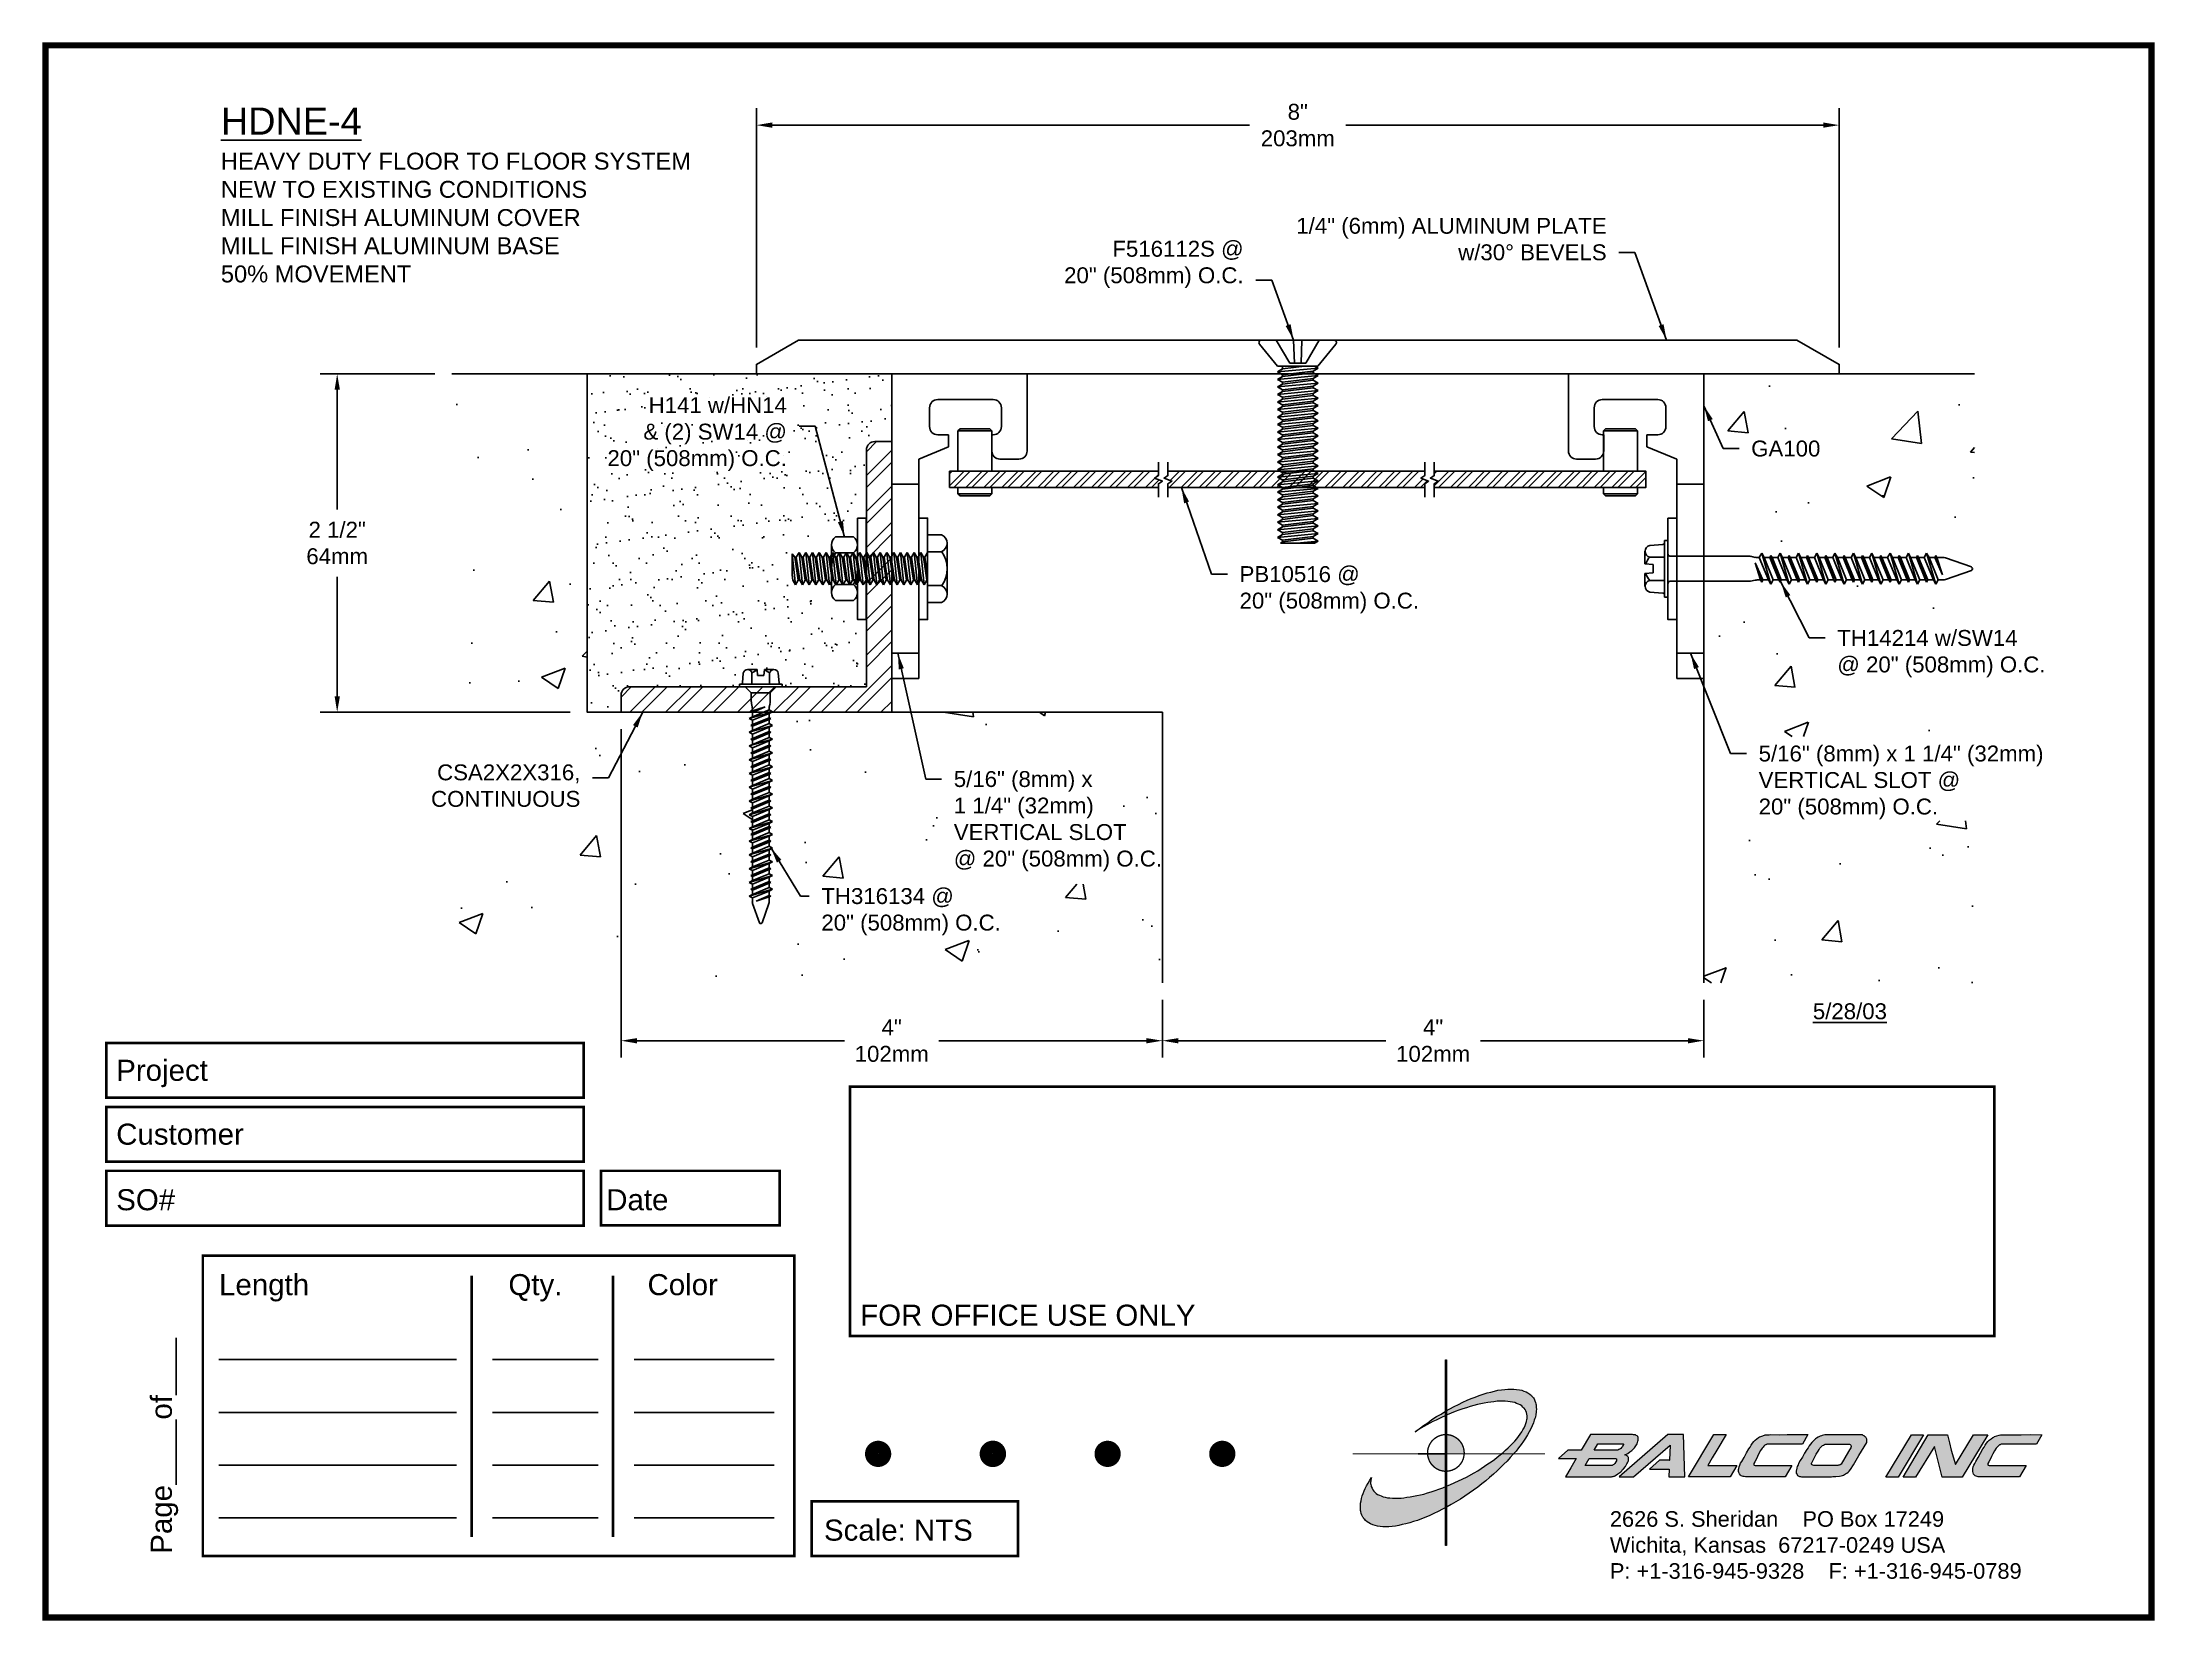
# Paper-space layout 'Layout1' of a CAD drawing. Header units: inches. Extents: x 0 to 10, y 0 to 7.5.
# The model-space entities are those that its viewports show. They can reach past a viewport. Long polylines and large blocks are cut down to what shows.
import ezdxf

# ---------------------------------------------------------------- set-up
doc = ezdxf.new("R2010")
doc.units = ezdxf.units.IN
doc.header["$MEASUREMENT"] = 0
doc.linetypes.add('HIDDEN', pattern=[0.375, 0.25, -0.125])
for name, color, linetype in [('Anchors', 4, 'Continuous'), ('Border', 7, 'Continuous'), ('Conditions', 1, 'Continuous'), ('Dimensions', 3, 'Continuous'), ('Metals', 7, 'Continuous'), ('Text', 2, 'Continuous')]:
    doc.layers.add(name, color=color, linetype=linetype)
doc.styles.add('Arial', font='arial.ttf')
doc.dimstyles.new('Arial', dxfattribs={"dimtxt": 0.1175, "dimasz": 0.1175, "dimexe": 0.125, "dimexo": 0.125, "dimgap": 0.09, "dimtad": 0, "dimtih": 1, "dimtoh": 1, "dimdec": 4, "dimzin": 0, "dimdsep": 46, "dimlunit": 4, "dimtxsty": 'Arial', "dimcen": 0.09, "dimadec": 0, "dimazin": 0, "dimtfac": 1, "dimtdec": 4, "dimtofl": 0, "dimtmove": 0, "dimatfit": 3, "dimfxl": 0, "dimfrac": 2, "dimtolj": 1, "dimtzin": 0, "dimarcsym": 0})

psp = doc.layouts.get("Layout1")

# ---------------------------------------------------------------- texts
at = {"layer": 'Text', "insert": (8.386, 2.915), "char_height": 0.07546, "attachment_point": 1, "style": 'Arial'}
psp.add_mtext('{\\L5/28/03}', dxfattribs=at)

msp = doc.modelspace()

# ---------------------------------------------------------------- texts
at = {"layer": 'Text', "insert": (-4.00029, 7.40501), "char_height": 0.2, "width": 5.5, "attachment_point": 1, "style": 'Arial'}
msp.add_mtext('{\\LHDNE-4\\P\\H0.625x;\\lHEAVY DUTY FLOOR TO FLOOR SYSTEM\\PNEW TO EXISTING CONDITIONS\\PMILL FINISH ALUMINUM COVER\\PMILL FINISH ALUMINUM BASE\\P50% MOVEMENT}', dxfattribs=at)
at = {"layer": 'Text', "char_height": 0.1175, "style": 'Arial'}
for s, insert, attachment_point in [('1/4" (6mm) ALUMINUM PLATE\\Pw/30%%d BEVELS', (6.23777, 6.27508), 9), ('F516112S @\\P20" (508mm) O.C.', (3.55582, 6.07167), 9), ('H141 w/HN14\\P& (2) SW14 @\\P20" (508mm) O.C.', (0.18173, 4.99264), 6), ('GA100', (7.306, 4.94431), 1), ('PB10516 @\\P20" (508mm) O.C.', (3.526, 4.01638), 1), ('TH14214 w/SW14\\P@ 20" (508mm) O.C.', (7.94196, 3.54476), 1), ('5/16" (8mm) x 1 1/4" (32mm)\\PVERTICAL SLOT @\\P20" (508mm) O.C.', (7.36089, 2.6908), 1), ('CSA2X2X316,\\PCONTINUOUS', (-1.34423, 2.39394), 6), ('5/16" (8mm) x\\P1 1/4" (32mm)\\PVERTICAL SLOT\\P@ 20" (508mm) O.C.', (1.41457, 2.50217), 1), ('TH316134 @\\P20" (508mm) O.C.', (0.43613, 1.63729), 1)]:
    msp.add_mtext(s, dxfattribs=dict(at, insert=insert, attachment_point=attachment_point))

# ---------------------------------------------------------------- blocks, each defined once
blk = doc.blocks.new('CADlogo')
h = blk.add_hatch(color=256)
h.paths.add_polyline_path([(0.918, 1.81), (0.909, 1.81), (0.909, 1.322), (0.918, 1.327)])
h.paths.add_polyline_path([(0.918, 1.285), (0.909, 1.281), (0.909, 1.1), (0.918, 1.1)])
h.paths.add_polyline_path([(0.918, 0.917), (0.909, 0.917), (0.909, 0.762), (0.909, 0.753), (0.91, 0.753), (0.918, 0.753)])
h.paths.add_polyline_path([(0.918, 1.091), (0.918, 1.1), (0.91, 1.1), (0.909, 1.1), (0.909, 0.917), (0.918, 0.917), (0.918, 0.919), (0.915, 0.919)])
h.paths.add_polyline_path([(0.918, 0.412), (0.909, 0.407), (0.909, 0.049), (0.918, 0.049)])
h.paths.add_polyline_path([(0.918, 0.753), (0.909, 0.753), (0.909, 0.606), (0.918, 0.609)])
h.paths.add_polyline_path([(0.918, 0.609), (0.909, 0.606), (0.909, 0.407), (0.918, 0.412)])
h.paths.add_polyline_path([(0.918, 1.327), (0.909, 1.322), (0.909, 1.281), (0.918, 1.285)])
h = blk.add_hatch(color=175)
h.paths.add_polyline_path([(0.574, 0.51), (0.543, 0.506), (0.514, 0.502), (0.487, 0.499), (0.459, 0.499), (0.432, 0.497), (0.406, 0.499), (0.382, 0.5), (0.36, 0.502), (0.338, 0.508), (0.318, 0.511), (0.298, 0.519), (0.282, 0.526), (0.265, 0.533), (0.252, 0.543), (0.24, 0.553), (0.234, 0.559), (0.229, 0.564), (0.22, 0.577), (0.212, 0.592), (0.205, 0.607), (0.203, 0.616), (0.201, 0.627), (0.199, 0.643), (0.201, 0.66), (0.201, 0.671), (0.205, 0.682), (0.207, 0.694), (0.19, 0.667), (0.176, 0.641), (0.161, 0.616), (0.148, 0.59), (0.137, 0.566), (0.128, 0.543), (0.119, 0.519), (0.113, 0.495), (0.108, 0.473), (0.104, 0.451), (0.103, 0.44), (0.103, 0.429), (0.101, 0.409), (0.103, 0.391), (0.104, 0.38), (0.106, 0.371), (0.11, 0.352), (0.115, 0.336), (0.124, 0.318), (0.13, 0.31), (0.135, 0.301), (0.143, 0.294), (0.15, 0.286), (0.165, 0.274), (0.181, 0.263), (0.199, 0.254), (0.22, 0.244), (0.242, 0.237), (0.263, 0.232), (0.289, 0.228), (0.315, 0.226), (0.342, 0.226), (0.371, 0.226), (0.402, 0.23), (0.434, 0.233), (0.467, 0.239), (0.499, 0.246), (0.534, 0.254), (0.571, 0.263), (0.606, 0.275), (0.644, 0.286), (0.682, 0.301), (0.721, 0.318), (0.759, 0.334), (0.799, 0.352), (0.841, 0.371), (0.882, 0.393), (0.909, 0.407), (0.909, 0.606), (0.884, 0.596), (0.847, 0.583), (0.81, 0.57), (0.774, 0.559), (0.739, 0.548), (0.704, 0.537), (0.671, 0.53), (0.638, 0.522), (0.606, 0.515)])
h.paths.add_polyline_path([(1.18, 0.738), (1.109, 0.698), (1.034, 0.661), (0.957, 0.627), (0.918, 0.609), (0.918, 0.412), (0.924, 0.414), (0.964, 0.438), (1.006, 0.462), (1.05, 0.489), (1.092, 0.517), (1.134, 0.544), (1.174, 0.574), (1.215, 0.603), (1.253, 0.634), (1.291, 0.663), (1.328, 0.694), (1.365, 0.725), (1.399, 0.757), (1.432, 0.788), (1.463, 0.819), (1.494, 0.85), (1.524, 0.883), (1.554, 0.917), (1.44, 0.917), (1.429, 0.908), (1.401, 0.886), (1.374, 0.864), (1.343, 0.842), (1.312, 0.822), (1.28, 0.8), (1.248, 0.778), (1.215, 0.758)])
h.paths.add_polyline_path([(1.769, 1.382), (1.767, 1.393), (1.763, 1.404), (1.758, 1.422), (1.749, 1.441), (1.743, 1.45), (1.738, 1.457), (1.73, 1.464), (1.725, 1.472), (1.709, 1.485), (1.692, 1.496), (1.674, 1.506), (1.654, 1.514), (1.632, 1.521), (1.61, 1.527), (1.584, 1.53), (1.559, 1.532), (1.531, 1.532), (1.502, 1.532), (1.471, 1.53), (1.44, 1.527), (1.407, 1.521), (1.374, 1.514), (1.339, 1.505), (1.304, 1.496), (1.268, 1.485), (1.229, 1.472), (1.191, 1.457), (1.152, 1.442), (1.114, 1.426), (1.074, 1.408), (1.034, 1.388), (0.991, 1.367), (0.951, 1.346), (0.918, 1.327), (0.918, 1.285), (0.926, 1.289), (0.964, 1.305), (1.001, 1.32), (1.037, 1.333), (1.074, 1.346), (1.109, 1.356), (1.143, 1.367), (1.178, 1.378), (1.213, 1.386), (1.246, 1.393), (1.277, 1.4), (1.31, 1.406), (1.339, 1.41), (1.368, 1.413), (1.398, 1.417), (1.425, 1.417), (1.452, 1.419), (1.476, 1.417), (1.502, 1.415), (1.524, 1.413), (1.546, 1.408), (1.566, 1.404), (1.584, 1.397), (1.602, 1.389), (1.617, 1.382), (1.632, 1.373), (1.644, 1.362), (1.65, 1.356), (1.655, 1.351), (1.665, 1.338), (1.672, 1.325), (1.677, 1.309), (1.681, 1.294), (1.683, 1.278), (1.683, 1.261), (1.683, 1.252), (1.681, 1.243), (1.677, 1.225), (1.672, 1.207), (1.665, 1.186), (1.655, 1.166), (1.644, 1.146), (1.632, 1.126), (1.619, 1.106), (1.602, 1.084), (1.586, 1.062), (1.568, 1.04), (1.548, 1.018), (1.527, 0.996), (1.504, 0.974), (1.48, 0.952), (1.456, 0.93), (1.44, 0.917), (1.554, 0.917), (1.579, 0.945), (1.602, 0.976), (1.626, 1.007), (1.648, 1.038), (1.668, 1.067), (1.687, 1.097), (1.703, 1.128), (1.719, 1.155), (1.732, 1.185), (1.743, 1.212), (1.752, 1.239), (1.758, 1.252), (1.762, 1.265), (1.767, 1.291), (1.771, 1.314), (1.771, 1.327), (1.773, 1.338), (1.771, 1.362), (1.771, 1.373)])
h.paths.add_polyline_path([(0.867, 1.296), (0.825, 1.271), (0.781, 1.243), (0.741, 1.214), (0.701, 1.186), (0.66, 1.157), (0.622, 1.128), (0.675, 1.161), (0.732, 1.194), (0.79, 1.225), (0.82, 1.239), (0.851, 1.254), (0.909, 1.281), (0.909, 1.322)])
h = blk.add_hatch(color=256)
h.paths.add_polyline_path([(1.074, 0.991), (1.07, 1.001), (1.065, 1.011), (1.059, 1.021), (1.053, 1.03), (1.046, 1.038), (1.039, 1.047), (1.031, 1.054), (1.022, 1.062), (1.014, 1.068), (1.004, 1.074), (0.995, 1.08), (0.985, 1.085), (0.975, 1.089), (0.964, 1.093), (0.954, 1.096), (0.943, 1.098), (0.932, 1.099), (0.921, 1.1), (0.918, 1.1), (0.918, 0.917), (0.94, 0.917), (1.086, 0.917), (1.087, 0.927), (1.086, 0.938), (1.085, 0.949), (1.083, 0.96), (1.081, 0.97), (1.078, 0.981)])
h.paths.add_polyline_path([(0.909, 0.917), (0.739, 0.917), (0.74, 0.91), (0.741, 0.899), (0.743, 0.888), (0.746, 0.878), (0.75, 0.867), (0.754, 0.857), (0.758, 0.847), (0.764, 0.837), (0.77, 0.828), (0.776, 0.819), (0.783, 0.811), (0.791, 0.803), (0.799, 0.795), (0.808, 0.788), (0.817, 0.782), (0.826, 0.776), (0.836, 0.771), (0.846, 0.766), (0.856, 0.762), (0.867, 0.759), (0.877, 0.757), (0.888, 0.755), (0.899, 0.753), (0.909, 0.753)])
h.paths.add_polyline_path([(0.918, 1.1), (0.91, 1.1), (0.909, 1.1), (0.909, 0.917), (0.918, 0.917)])
h = blk.add_hatch(color=256)
h.paths.add_polyline_path([(2.148, 0.874), (2.098, 0.784), (2.049, 0.7), (2.484, 0.7), (2.491, 0.702), (2.501, 0.703), (2.508, 0.705), (2.512, 0.707), (2.517, 0.711), (2.532, 0.72), (2.546, 0.729), (2.554, 0.735), (2.563, 0.74), (2.572, 0.747), (2.581, 0.757), (2.59, 0.768), (2.599, 0.777), (2.616, 0.799), (2.623, 0.811), (2.63, 0.822), (2.636, 0.833), (2.641, 0.844), (2.645, 0.855), (2.647, 0.864), (2.647, 0.879), (2.645, 0.883), (2.641, 0.886), (2.638, 0.892), (2.629, 0.899), (2.619, 0.905), (2.612, 0.91), (2.64, 0.921), (2.658, 0.936), (2.669, 0.943), (2.678, 0.95), (2.694, 0.967), (2.702, 0.976), (2.709, 0.985), (2.716, 0.994), (2.722, 1.005), (2.727, 1.014), (2.731, 1.025), (2.735, 1.038), (2.736, 1.049), (2.738, 1.062), (2.738, 1.073), (2.733, 1.082), (2.727, 1.088), (2.72, 1.093), (2.713, 1.097), (2.704, 1.099), (2.694, 1.1), (2.685, 1.102), (2.674, 1.102), (2.285, 1.102), (2.195, 0.952), (2.069, 0.952), (1.981, 0.874)])
h.paths.add_polyline_path([(2.274, 0.874), (2.53, 0.874), (2.534, 0.865), (2.532, 0.852), (2.524, 0.841), (2.515, 0.828), (2.505, 0.815), (2.493, 0.81), (2.49, 0.808), (2.235, 0.808)], flags=16)
h.paths.add_polyline_path([(2.321, 0.952), (2.356, 1.014), (2.587, 1.014), (2.592, 1.014), (2.597, 1.014), (2.597, 1.003), (2.59, 0.991), (2.583, 0.98), (2.569, 0.966), (2.555, 0.958), (2.546, 0.952), (2.535, 0.952)], flags=16)
h.paths.add_polyline_path([(3.04, 1.002), (3.036, 0.859), (2.941, 0.859), (2.844, 0.773), (3.031, 0.773), (3.027, 0.7), (3.181, 0.7), (3.168, 1.102), (3.02, 1.102), (2.557, 0.7), (2.694, 0.7)])
h.paths.add_polyline_path([(3.214, 0.7), (3.611, 0.7), (3.675, 0.808), (3.397, 0.808), (3.441, 0.881), (3.483, 0.952), (3.574, 1.102), (3.454, 1.102)])
h.paths.add_polyline_path([(3.788, 0.965), (3.766, 0.927), (3.743, 0.885), (3.721, 0.846), (3.71, 0.83), (3.702, 0.811), (3.697, 0.795), (3.693, 0.778), (3.691, 0.769), (3.691, 0.76), (3.691, 0.749), (3.693, 0.74), (3.7, 0.727), (3.708, 0.716), (3.711, 0.714), (3.724, 0.705), (3.733, 0.702), (3.744, 0.702), (3.757, 0.7), (3.774, 0.7), (4.134, 0.7), (4.196, 0.808), (3.854, 0.808), (3.841, 0.808), (3.833, 0.816), (3.836, 0.826), (3.843, 0.841), (3.856, 0.864), (3.869, 0.892), (3.883, 0.921), (3.898, 0.949), (3.914, 0.972), (3.924, 0.983), (3.931, 0.992), (3.943, 1.002), (3.954, 1.008), (3.969, 1.011), (4.297, 1.011), (4.346, 1.102), (4.238, 1.102), (4.15, 1.102), (4.075, 1.1), (3.997, 1.102), (3.982, 1.1), (3.968, 1.1), (3.955, 1.099), (3.942, 1.097), (3.92, 1.089), (3.9, 1.082), (3.889, 1.078), (3.88, 1.073), (3.863, 1.062), (3.849, 1.049), (3.834, 1.035), (3.821, 1.018), (3.81, 1.002), (3.799, 0.983)])
h.paths.add_polyline_path([(4.509, 1.097), (4.496, 1.095), (4.485, 1.093), (4.476, 1.089), (4.465, 1.086), (4.447, 1.077), (4.43, 1.066), (4.421, 1.06), (4.414, 1.055), (4.399, 1.04), (4.386, 1.025), (4.372, 1.011), (4.361, 0.994), (4.35, 0.976), (4.337, 0.96), (4.317, 0.923), (4.297, 0.888), (4.275, 0.855), (4.26, 0.828), (4.255, 0.813), (4.247, 0.799), (4.244, 0.784), (4.242, 0.777), (4.24, 0.769), (4.238, 0.753), (4.238, 0.735), (4.246, 0.722), (4.251, 0.714), (4.253, 0.713), (4.257, 0.711), (4.262, 0.705), (4.269, 0.703), (4.278, 0.702), (4.289, 0.7), (4.564, 0.7), (4.571, 0.7), (4.584, 0.702), (4.613, 0.703), (4.648, 0.707), (4.664, 0.709), (4.677, 0.713), (4.686, 0.716), (4.694, 0.722), (4.705, 0.727), (4.717, 0.735), (4.73, 0.744), (4.741, 0.755), (4.752, 0.769), (4.781, 0.815), (4.833, 0.903), (4.906, 1.025), (4.908, 1.035), (4.908, 1.046), (4.906, 1.051), (4.906, 1.057), (4.9, 1.069), (4.893, 1.08), (4.889, 1.082), (4.888, 1.086), (4.88, 1.089), (4.873, 1.093), (4.866, 1.097), (4.856, 1.1), (4.846, 1.1), (4.844, 1.1), (4.73, 1.1), (4.626, 1.1), (4.58, 1.1), (4.542, 1.099), (4.524, 1.099)])
h.paths.add_polyline_path([(4.527, 1.011), (4.54, 1.011), (4.745, 1.011), (4.752, 1.003), (4.758, 0.998), (4.758, 0.985), (4.756, 0.98), (4.754, 0.974), (4.749, 0.965), (4.743, 0.956), (4.734, 0.941), (4.663, 0.821), (4.648, 0.812), (4.639, 0.81), (4.633, 0.808), (4.622, 0.808), (4.61, 0.808), (4.416, 0.808), (4.398, 0.808), (4.39, 0.813), (4.387, 0.813), (4.385, 0.819), (4.378, 0.825), (4.385, 0.832), (4.408, 0.877), (4.428, 0.914), (4.447, 0.945), (4.454, 0.96), (4.461, 0.971), (4.474, 0.986), (4.487, 0.996), (4.496, 1.002), (4.508, 1.009), (4.516, 1.009)], flags=16)
h.paths.add_polyline_path([(5.089, 0.698), (5.206, 0.698), (5.445, 1.1), (5.33, 1.099)])
h.paths.add_polyline_path([(5.489, 1.099), (5.252, 0.698), (5.37, 0.698), (5.548, 0.987), (5.621, 0.698), (5.811, 0.698), (6.055, 1.099), (5.919, 1.1), (5.749, 0.817), (5.709, 0.954), (5.691, 1.024), (5.672, 1.099)])
h.paths.add_polyline_path([(6.086, 1.06), (6.069, 1.047), (6.056, 1.035), (6.044, 1.018), (6.031, 1.002), (6.02, 0.983), (6.009, 0.965), (5.987, 0.925), (5.965, 0.885), (5.941, 0.846), (5.932, 0.828), (5.923, 0.811), (5.917, 0.795), (5.914, 0.778), (5.912, 0.769), (5.912, 0.758), (5.914, 0.749), (5.916, 0.738), (5.921, 0.725), (5.928, 0.716), (5.936, 0.709), (5.945, 0.705), (5.954, 0.702), (5.965, 0.7), (5.98, 0.7), (5.994, 0.7), (6.355, 0.7), (6.419, 0.806), (6.073, 0.806), (6.056, 0.811), (6.056, 0.821), (6.056, 0.826), (6.064, 0.841), (6.077, 0.864), (6.089, 0.892), (6.104, 0.919), (6.119, 0.947), (6.135, 0.972), (6.144, 0.983), (6.153, 0.992), (6.163, 1), (6.166, 1.003), (6.172, 1.005), (6.178, 1.008), (6.19, 1.011), (6.517, 1.011), (6.569, 1.1), (6.459, 1.102), (6.373, 1.1), (6.296, 1.1), (6.217, 1.1), (6.203, 1.1), (6.19, 1.099), (6.175, 1.099), (6.164, 1.095), (6.141, 1.089), (6.12, 1.082), (6.111, 1.077), (6.102, 1.073)])
blk.add_hatch(color=256).paths.add_polyline_path([(0.918, 0.609), (0.909, 0.606), (0.909, 0.407), (0.918, 0.412)])
for q in [(0.65, 0.917), (0.909, 0.648)]:
    blk.add_line((0.909, 0.917), q)
at = {"color": 7, "lineweight": 0}
for points in [[(0.909, 1.81), (0.918, 1.81), (0.918, 0.049), (0.909, 0.049), (0.909, 1.81)], [(2.738, 1.073), (2.733, 1.082), (2.727, 1.088), (2.72, 1.093), (2.713, 1.097), (2.704, 1.099), (2.694, 1.1), (2.685, 1.102), (2.674, 1.102), (2.285, 1.102), (2.195, 0.952), (2.069, 0.952), (1.981, 0.874), (2.148, 0.874), (2.098, 0.784), (2.049, 0.7), (2.484, 0.7), (2.491, 0.702), (2.501, 0.703), (2.508, 0.705), (2.512, 0.707), (2.517, 0.711), (2.532, 0.72), (2.546, 0.729), (2.554, 0.735), (2.563, 0.74), (2.572, 0.747), (2.581, 0.757), (2.59, 0.768), (2.599, 0.777), (2.616, 0.799), (2.623, 0.811), (2.63, 0.822), (2.636, 0.833), (2.641, 0.844), (2.645, 0.855), (2.647, 0.864), (2.647, 0.874), (2.647, 0.879), (2.645, 0.883), (2.641, 0.886), (2.638, 0.892), (2.629, 0.899), (2.619, 0.905), (2.612, 0.91), (2.64, 0.921), (2.658, 0.936), (2.669, 0.943), (2.678, 0.95), (2.694, 0.967), (2.702, 0.976), (2.709, 0.985), (2.716, 0.994), (2.722, 1.005), (2.727, 1.014), (2.731, 1.025), (2.735, 1.038), (2.736, 1.049), (2.738, 1.062), (2.738, 1.073), (2.738, 1.073)], [(2.587, 0.985), (2.583, 0.98), (2.572, 0.969), (2.565, 0.963), (2.555, 0.958), (2.546, 0.952), (2.535, 0.952), (2.321, 0.952), (2.356, 1.014), (2.587, 1.014), (2.592, 1.014), (2.594, 1.014), (2.596, 1.013), (2.597, 1.011), (2.597, 1.005), (2.596, 1), (2.59, 0.991), (2.587, 0.985), (2.587, 0.985)], [(3.027, 0.7), (3.181, 0.7), (3.168, 1.102), (3.02, 1.102), (2.557, 0.7), (2.694, 0.7), (3.04, 1.002), (3.036, 0.859), (3.038, 0.859), (2.941, 0.859), (2.844, 0.773), (3.031, 0.773), (3.027, 0.7), (3.027, 0.7)], [(3.214, 0.7), (3.454, 1.102), (3.574, 1.102), (3.483, 0.952), (3.441, 0.881), (3.397, 0.808), (3.675, 0.808), (3.611, 0.7), (3.214, 0.7), (3.214, 0.7)], [(3.969, 1.011), (3.96, 1.009), (3.955, 1.007), (3.949, 1.005), (3.946, 1.003), (3.94, 1), (3.931, 0.992), (3.924, 0.983), (3.914, 0.972), (3.898, 0.949), (3.883, 0.921), (3.869, 0.892), (3.856, 0.864), (3.843, 0.841), (3.836, 0.826), (3.834, 0.821), (3.834, 0.817), (3.836, 0.813), (3.839, 0.81), (3.847, 0.808), (3.854, 0.808), (4.196, 0.808), (4.134, 0.7), (3.774, 0.7), (3.757, 0.7), (3.744, 0.702), (3.733, 0.702), (3.724, 0.705), (3.715, 0.711), (3.711, 0.713), (3.708, 0.716), (3.7, 0.727), (3.693, 0.74), (3.691, 0.749), (3.691, 0.76), (3.691, 0.769), (3.693, 0.778), (3.697, 0.795), (3.702, 0.811), (3.71, 0.83), (3.721, 0.846), (3.743, 0.885), (3.766, 0.927), (3.788, 0.965), (3.799, 0.983), (3.81, 1.002), (3.821, 1.018), (3.834, 1.035), (3.849, 1.049), (3.863, 1.062), (3.88, 1.073), (3.889, 1.078), (3.9, 1.082), (3.92, 1.089), (3.942, 1.097), (3.955, 1.099), (3.968, 1.1), (3.982, 1.1), (3.997, 1.102), (4.075, 1.1), (4.15, 1.102), (4.238, 1.102), (4.346, 1.102), (4.297, 1.011), (3.969, 1.011), (3.969, 1.011)], [(4.846, 1.1), (4.844, 1.1), (4.73, 1.1), (4.626, 1.1), (4.58, 1.1), (4.542, 1.099), (4.524, 1.099), (4.509, 1.097), (4.496, 1.095), (4.485, 1.093), (4.476, 1.089), (4.465, 1.086), (4.447, 1.077), (4.43, 1.066), (4.421, 1.06), (4.414, 1.055), (4.399, 1.04), (4.386, 1.025), (4.372, 1.011), (4.361, 0.994), (4.35, 0.976), (4.337, 0.96), (4.317, 0.923), (4.297, 0.888), (4.275, 0.855), (4.26, 0.828), (4.255, 0.813), (4.247, 0.799), (4.244, 0.784), (4.242, 0.777), (4.24, 0.769), (4.238, 0.753), (4.238, 0.735), (4.246, 0.722), (4.251, 0.714), (4.253, 0.713), (4.257, 0.711), (4.262, 0.705), (4.269, 0.703), (4.278, 0.702), (4.289, 0.7), (4.564, 0.7), (4.571, 0.7), (4.584, 0.702), (4.613, 0.703), (4.648, 0.707), (4.664, 0.709), (4.677, 0.713), (4.686, 0.716), (4.694, 0.722), (4.705, 0.727), (4.717, 0.735), (4.73, 0.744), (4.741, 0.755), (4.752, 0.769), (4.781, 0.815), (4.833, 0.903), (4.906, 1.025), (4.908, 1.035), (4.908, 1.046), (4.906, 1.051), (4.906, 1.057), (4.9, 1.069), (4.897, 1.075), (4.893, 1.08), (4.889, 1.082), (4.888, 1.086), (4.88, 1.089), (4.873, 1.093), (4.866, 1.097), (4.856, 1.1), (4.846, 1.1), (4.846, 1.1)], [(4.734, 0.941), (4.663, 0.821), (4.653, 0.815), (4.646, 0.811), (4.639, 0.81), (4.633, 0.808), (4.622, 0.808), (4.61, 0.808), (4.416, 0.808), (4.403, 0.808), (4.396, 0.81), (4.39, 0.813), (4.388, 0.813), (4.386, 0.815), (4.385, 0.819), (4.383, 0.821), (4.383, 0.826), (4.383, 0.83), (4.385, 0.832), (4.408, 0.877), (4.428, 0.914), (4.447, 0.945), (4.454, 0.96), (4.461, 0.971), (4.471, 0.982), (4.478, 0.989), (4.487, 0.996), (4.496, 1.002), (4.505, 1.007), (4.511, 1.009), (4.516, 1.009), (4.527, 1.011), (4.54, 1.011), (4.743, 1.011), (4.749, 1.007), (4.752, 1.003), (4.756, 1), (4.758, 0.994), (4.758, 0.985), (4.756, 0.98), (4.754, 0.974), (4.749, 0.965), (4.743, 0.956), (4.734, 0.941), (4.734, 0.941)], [(5.089, 0.698), (5.33, 1.099), (5.445, 1.1), (5.206, 0.698), (5.091, 0.698), (5.089, 0.698), (5.089, 0.698)], [(5.811, 0.698), (5.621, 0.698), (5.548, 0.987), (5.37, 0.698), (5.252, 0.698), (5.489, 1.099), (5.672, 1.099), (5.691, 1.024), (5.709, 0.954), (5.749, 0.817), (5.919, 1.1), (6.055, 1.099), (5.811, 0.698), (5.811, 0.698)], [(6.19, 1.011), (6.181, 1.009), (6.175, 1.007), (6.172, 1.005), (6.166, 1.003), (6.163, 1), (6.153, 0.992), (6.144, 0.983), (6.135, 0.972), (6.119, 0.947), (6.104, 0.919), (6.089, 0.892), (6.077, 0.864), (6.064, 0.841), (6.056, 0.826), (6.056, 0.821), (6.056, 0.815), (6.058, 0.811), (6.062, 0.81), (6.067, 0.808), (6.077, 0.806), (6.419, 0.806), (6.355, 0.7), (5.994, 0.7), (5.98, 0.7), (5.965, 0.7), (5.954, 0.702), (5.945, 0.705), (5.936, 0.709), (5.932, 0.713), (5.928, 0.716), (5.921, 0.725), (5.916, 0.738), (5.914, 0.749), (5.912, 0.758), (5.912, 0.769), (5.914, 0.778), (5.917, 0.795), (5.923, 0.811), (5.932, 0.828), (5.941, 0.846), (5.965, 0.885), (5.987, 0.925), (6.009, 0.965), (6.02, 0.983), (6.031, 1.002), (6.044, 1.018), (6.056, 1.035), (6.069, 1.047), (6.086, 1.06), (6.102, 1.073), (6.111, 1.077), (6.12, 1.082), (6.141, 1.089), (6.164, 1.095), (6.175, 1.099), (6.19, 1.099), (6.203, 1.1), (6.217, 1.1), (6.296, 1.1), (6.373, 1.1), (6.459, 1.102), (6.569, 1.1), (6.517, 1.011), (6.19, 1.011), (6.19, 1.011)], [(2.484, 0.808), (2.235, 0.808), (2.274, 0.874), (2.524, 0.874), (2.53, 0.872), (2.532, 0.87), (2.533, 0.866), (2.533, 0.863), (2.532, 0.852), (2.524, 0.841), (2.515, 0.828), (2.506, 0.817), (2.501, 0.813), (2.493, 0.81), (2.49, 0.808), (2.486, 0.808), (2.484, 0.808), (2.484, 0.808)]]:
    blk.add_lwpolyline(points, dxfattribs=at)
at = {"color": 175, "lineweight": 0}
blk.add_lwpolyline([(1.758, 1.422), (1.763, 1.404), (1.767, 1.393), (1.769, 1.382), (1.771, 1.373), (1.771, 1.362), (1.773, 1.338), (1.771, 1.327), (1.771, 1.314), (1.767, 1.291), (1.762, 1.265), (1.758, 1.252), (1.752, 1.239), (1.743, 1.212), (1.732, 1.185), (1.719, 1.155), (1.703, 1.128), (1.687, 1.097), (1.668, 1.067), (1.648, 1.038), (1.626, 1.007), (1.602, 0.976), (1.579, 0.945), (1.551, 0.914), (1.524, 0.883), (1.494, 0.85), (1.463, 0.819), (1.432, 0.788), (1.399, 0.757), (1.365, 0.725), (1.328, 0.694), (1.291, 0.663), (1.253, 0.634), (1.215, 0.603), (1.174, 0.574), (1.134, 0.544), (1.092, 0.517), (1.05, 0.489), (1.006, 0.462), (0.964, 0.438), (0.924, 0.414), (0.882, 0.393), (0.841, 0.371), (0.799, 0.352), (0.759, 0.334), (0.721, 0.318), (0.682, 0.301), (0.644, 0.286), (0.606, 0.275), (0.571, 0.263), (0.534, 0.254), (0.499, 0.246), (0.467, 0.239), (0.434, 0.233), (0.402, 0.23), (0.371, 0.226), (0.342, 0.226), (0.315, 0.226), (0.289, 0.228), (0.263, 0.232), (0.242, 0.237), (0.22, 0.244), (0.199, 0.254), (0.181, 0.263), (0.165, 0.274), (0.15, 0.286), (0.143, 0.294), (0.135, 0.301), (0.13, 0.31), (0.124, 0.318), (0.115, 0.336), (0.11, 0.352), (0.106, 0.371), (0.104, 0.38), (0.103, 0.391), (0.101, 0.409), (0.103, 0.429), (0.103, 0.44), (0.104, 0.451), (0.108, 0.473), (0.113, 0.495), (0.119, 0.519), (0.128, 0.543), (0.137, 0.566), (0.148, 0.59), (0.161, 0.616), (0.176, 0.641), (0.19, 0.667), (0.207, 0.694), (0.205, 0.682), (0.201, 0.671), (0.201, 0.66), (0.199, 0.649), (0.199, 0.638), (0.201, 0.627), (0.203, 0.616), (0.205, 0.607), (0.212, 0.592), (0.22, 0.577), (0.229, 0.564), (0.234, 0.559), (0.24, 0.553), (0.252, 0.543), (0.265, 0.533), (0.282, 0.526), (0.298, 0.519), (0.318, 0.511), (0.338, 0.508), (0.36, 0.502), (0.382, 0.5), (0.406, 0.499), (0.432, 0.497), (0.459, 0.499), (0.487, 0.499), (0.514, 0.502), (0.543, 0.506), (0.574, 0.51), (0.606, 0.515), (0.638, 0.522), (0.671, 0.53), (0.704, 0.537), (0.739, 0.548), (0.774, 0.559), (0.81, 0.57), (0.847, 0.583), (0.884, 0.596), (0.92, 0.61), (0.957, 0.627), (1.034, 0.661), (1.109, 0.698), (1.18, 0.738), (1.215, 0.758), (1.248, 0.778), (1.28, 0.8), (1.312, 0.822), (1.343, 0.842), (1.374, 0.864), (1.401, 0.886), (1.429, 0.908), (1.456, 0.93), (1.48, 0.952), (1.504, 0.974), (1.527, 0.996), (1.548, 1.018), (1.568, 1.04), (1.586, 1.062), (1.602, 1.084), (1.619, 1.106), (1.632, 1.126), (1.644, 1.146), (1.655, 1.166), (1.665, 1.186), (1.672, 1.207), (1.677, 1.225), (1.681, 1.243), (1.683, 1.252), (1.683, 1.261), (1.683, 1.278), (1.681, 1.294), (1.677, 1.309), (1.672, 1.325), (1.665, 1.338), (1.655, 1.351), (1.65, 1.356), (1.644, 1.362), (1.632, 1.373), (1.617, 1.382), (1.602, 1.389), (1.584, 1.397), (1.566, 1.404), (1.546, 1.408), (1.524, 1.413), (1.502, 1.415), (1.476, 1.417), (1.452, 1.419), (1.425, 1.417), (1.398, 1.417), (1.368, 1.413), (1.339, 1.41), (1.31, 1.406), (1.277, 1.4), (1.246, 1.393), (1.213, 1.386), (1.178, 1.378), (1.143, 1.367), (1.109, 1.356), (1.074, 1.346), (1.037, 1.333), (1.001, 1.32), (0.964, 1.305), (0.926, 1.289), (0.851, 1.254), (0.82, 1.239), (0.79, 1.225), (0.732, 1.194), (0.675, 1.161), (0.622, 1.128), (0.66, 1.157), (0.701, 1.186), (0.741, 1.214), (0.781, 1.243), (0.825, 1.271), (0.867, 1.296), (0.909, 1.322), (0.951, 1.346), (0.991, 1.367), (1.034, 1.388), (1.074, 1.408), (1.114, 1.426), (1.152, 1.442), (1.191, 1.457), (1.229, 1.472), (1.268, 1.485), (1.304, 1.496), (1.339, 1.505), (1.374, 1.514), (1.407, 1.521), (1.44, 1.527), (1.471, 1.53), (1.502, 1.532), (1.531, 1.532), (1.559, 1.532), (1.584, 1.53), (1.61, 1.527), (1.632, 1.521), (1.654, 1.514), (1.674, 1.506), (1.692, 1.496), (1.709, 1.485), (1.725, 1.472), (1.73, 1.464), (1.738, 1.457), (1.743, 1.45), (1.749, 1.441), (1.758, 1.422), (1.758, 1.422)], dxfattribs=at)
at = {"color": 7, "lineweight": 0, "const_width": 0.0128}
blk.add_lwpolyline([(1.087, 0.927), (1.086, 0.938), (1.085, 0.949), (1.083, 0.96), (1.081, 0.97), (1.078, 0.981), (1.074, 0.991), (1.07, 1.001), (1.065, 1.011), (1.059, 1.021), (1.053, 1.03), (1.046, 1.038), (1.039, 1.047), (1.031, 1.054), (1.022, 1.062), (1.014, 1.068), (1.004, 1.074), (0.995, 1.08), (0.985, 1.085), (0.975, 1.089), (0.964, 1.093), (0.954, 1.096), (0.943, 1.098), (0.932, 1.099), (0.921, 1.1), (0.91, 1.1), (0.899, 1.1), (0.888, 1.099), (0.877, 1.097), (0.867, 1.094), (0.856, 1.091), (0.846, 1.087), (0.836, 1.082), (0.826, 1.077), (0.817, 1.071), (0.808, 1.065), (0.799, 1.058), (0.791, 1.05), (0.783, 1.043), (0.776, 1.034), (0.77, 1.025), (0.764, 1.016), (0.758, 1.006), (0.754, 0.996), (0.75, 0.986), (0.746, 0.976), (0.743, 0.965), (0.741, 0.954), (0.74, 0.943), (0.739, 0.932), (0.739, 0.921), (0.74, 0.91), (0.741, 0.899), (0.743, 0.888), (0.746, 0.878), (0.75, 0.867), (0.754, 0.857), (0.758, 0.847), (0.764, 0.837), (0.77, 0.828), (0.776, 0.819), (0.783, 0.811), (0.791, 0.803), (0.799, 0.795), (0.808, 0.788), (0.817, 0.782), (0.826, 0.776), (0.836, 0.771), (0.846, 0.766), (0.856, 0.762), (0.867, 0.759), (0.877, 0.757), (0.888, 0.755), (0.899, 0.753), (0.91, 0.753), (0.921, 0.753), (0.932, 0.754), (0.943, 0.756), (0.954, 0.758), (0.964, 0.761), (0.975, 0.764), (0.985, 0.769), (0.995, 0.773), (1.004, 0.779), (1.014, 0.785), (1.022, 0.792), (1.031, 0.799), (1.039, 0.807), (1.046, 0.815), (1.053, 0.824), (1.059, 0.833), (1.065, 0.842), (1.07, 0.852), (1.074, 0.862), (1.078, 0.872), (1.081, 0.883), (1.083, 0.894), (1.085, 0.905), (1.086, 0.916), (1.087, 0.927)], dxfattribs=at)
at = {"color": 7, "lineweight": 0}
blk.add_lwpolyline([(1.853, 0.917, 0.0091, 0.0091, 0), (0.029, 0.917, 0.00366, 0.00366, 0), (0.029, 0.917, 0.00366, 0.00366, 0)], format="xyseb", dxfattribs=at)
blk = doc.blocks.new('ACADlogo')
blk.add_blockref('CADlogo', (-0.011, 7.152))
blk = doc.blocks.new('ejcnosingdetailsheet')
at = {"layer": 'Border', "color": 253}
for p, q in [((0.823, 1.224), (1.95, 1.224)), ((2.122, 1.224), (2.622, 1.224)), ((2.794, 1.224), (3.457, 1.224)), ((0.823, 0.974), (1.95, 0.974)), ((2.122, 0.974), (2.622, 0.974)), ((2.794, 0.974), (3.457, 0.974)), ((0.823, 0.724), (1.95, 0.724)), ((2.122, 0.724), (2.622, 0.724)), ((2.794, 0.724), (3.457, 0.724)), ((0.823, 0.474), (1.95, 0.474)), ((2.122, 0.474), (2.622, 0.474)), ((2.794, 0.474), (3.457, 0.474))]:
    blk.add_line(p, q, dxfattribs=at)
at = {"layer": 'Border'}
for points, const_width in [([(0, 7.461), (9.993, 7.461), (9.993, 0), (0, 0)], 0.03), ([(0.289, 2.727), (2.554, 2.727), (2.554, 2.467), (0.289, 2.467)], 0.0125), ([(9.247, 1.336), (3.818, 1.336), (3.818, 2.519), (9.247, 2.519)], 0.0125), ([(0.289, 2.423), (2.554, 2.423), (2.554, 2.164), (0.289, 2.164)], 0.0125), ([(0.289, 2.12), (2.554, 2.12), (2.554, 1.86), (0.289, 1.86)], 0.0125), ([(2.636, 1.861), (2.636, 2.12), (3.484, 2.12), (3.484, 1.861)], 0.0125), ([(3.554, 0.292), (0.747, 0.292), (0.747, 1.718), (3.554, 1.718)], 0.0125), ([(3.635, 0.552), (4.614, 0.552), (4.614, 0.293), (3.635, 0.293)], 0.0125)]:
    blk.add_lwpolyline(points, close=True, dxfattribs=dict(at, const_width=const_width))
at = {"layer": 'Border', "const_width": 0.0125}
for points in [[(2.022, 1.623), (2.022, 0.382)], [(2.693, 1.623), (2.693, 0.382)]]:
    blk.add_lwpolyline(points, dxfattribs=at)
at = {"layer": 'Border', "color": 175, "const_width": 0.0625}
for points in [[(3.92, 0.777, 1), (3.982, 0.777, 1)], [(4.464, 0.777, 1), (4.527, 0.777, 1)], [(5.009, 0.777, 1), (5.071, 0.777, 1)], [(5.553, 0.777, 1), (5.615, 0.777, 1)]]:
    blk.add_lwpolyline(points, format="xyb", close=True, dxfattribs=at)
at = {"layer": 'Border', "xscale": 0.5, "yscale": 0.5, "zscale": 0.5}
blk.add_blockref('ACADlogo', (6.194, -3.258), dxfattribs=at)
at = {"layer": 'Border', "style": 'Arial'}
for s, p in [('Project', (0.336, 2.547)), ('Customer', (0.336, 2.244)), ('SO#', (0.336, 1.933)), ('Date', (2.661, 1.933)), ('Length', (0.824, 1.53)), ('Qty.', (2.197, 1.53)), ('Color', (2.857, 1.53)), ('FOR OFFICE USE ONLY', (3.866, 1.385)), ('Scale: NTS', (3.694, 0.365))]:
    blk.add_text(s, height=0.1, dxfattribs=at).set_placement(p)
blk.add_text('Page%%u        %%uof%%u       ', height=0.1, rotation=90, dxfattribs=at).set_placement((0.6, 0.303))
at = {"layer": 'Border', "insert": (7.423, 0.505), "char_height": 0.074, "width": 2.3438, "attachment_point": 1, "style": 'Arial'}
blk.add_mtext('2626 S. Sheridan    PO Box 17249\\PWichita, Kansas  67217-0249 USA \\PP: +1-316-945-9328    F: +1-316-945-0789', dxfattribs=at)
blk = doc.blocks.new('ga100')
for p, q in [((0, 0), (0, 1)), ((0, 1), (0.57, 1)), ((0.63, 0.94), (0.63, 0.8)), ((0.39, 0.81), (0.25, 0.81)), ((0.19, 0.75), (0.19, 0.34)), ((0.45, 0.74), (0.45, 0.75)), ((0.57, 0.74), (0.45, 0.74)), ((0.54, 0.42), (0.45, 0.42)), ((0.45, 0.42), (0.45, 0.34)), ((0.63, 0.2), (0.54, 0.42)), ((0.25, 0.28), (0.39, 0.28)), ((0.63, 0.2), (2.25, 0.2)), ((2.25, 0), (2.25, 0.2)), ((0, 0), (2.25, 0))]:
    blk.add_line(p, q)
for centre, start, end in [((0.57, 0.94), 0, 90), ((0.25, 0.75), 90, 180), ((0.39, 0.75), 0, 90), ((0.57, 0.8), 270, 0), ((0.25, 0.34), 180, 270), ((0.39, 0.34), 270, 0)]:
    blk.add_arc(centre, 0.06, start, end)
blk = doc.blocks.new('PIN')
for p, q in [((-0.16, 0.17), (-0.145, 0.185)), ((-0.16, 0.17), (0.09, 0.17)), ((-0.16, 0.17), (-0.16, -0.128)), ((0.075, 0.185), (-0.145, 0.185)), ((0.075, 0.185), (0.09, 0.17)), ((0.09, 0.17), (0.09, -0.128)), ((0.09, -0.128), (-0.16, -0.128)), ((0.09, -0.248), (-0.16, -0.248)), ((-0.16, -0.248), (-0.16, -0.295)), ((-0.16, -0.295), (0.09, -0.295)), ((-0.16, -0.295), (-0.145, -0.31)), ((-0.145, -0.31), (0.075, -0.31)), ((0.09, -0.295), (0.075, -0.31)), ((0.09, -0.248), (0.09, -0.295))]:
    blk.add_line(p, q)
blk = doc.blocks.new('PB10516')
at = {"layer": 'Metals'}
h = blk.add_hatch(dxfattribs=at)
h.set_pattern_fill('ANSI32', color=256, scale=0.25, style=0)
h.set_pattern_definition([(45, (-3.96066, -0.33674), (-0.0662913, 0.0662913), []), (45, (-3.91647, -0.33674), (-0.0662913, 0.0662913), [])])
h.paths.add_polyline_path([(1.004, 0), (1.004, -0.032), (0.975, -0.051), (1.032, -0.073), (1.004, -0.092), (1.004, -0.12), (2.568, -0.12), (2.568, 0)])
h.paths.add_polyline_path([(0.934, -0.12), (0.934, -0.092), (0.962, -0.073), (0.905, -0.051), (0.934, -0.032), (0.934, 0), (-0.964, 0), (-0.964, -0.032), (-0.993, -0.051), (-0.935, -0.073), (-0.964, -0.092), (-0.964, -0.12)])
h.paths.add_polyline_path([(-2.577, 0), (-2.577, -0.12), (-1.034, -0.12), (-1.034, -0.092), (-1.005, -0.073), (-1.063, -0.051), (-1.034, -0.032), (-1.034, 0)])
for points in [[(-1.034, -0.12), (-2.577, -0.12), (-2.577, 0), (-1.034, 0)], [(-1.034, 0.068), (-1.034, -0.032), (-1.063, -0.051), (-1.005, -0.073), (-1.034, -0.092), (-1.034, -0.192)], [(-0.964, 0.068), (-0.964, -0.032), (-0.993, -0.051), (-0.935, -0.073), (-0.964, -0.092), (-0.964, -0.192)], [(-0.964, 0), (0.934, 0)], [(0.934, 0.068), (0.934, -0.032), (0.905, -0.051), (0.962, -0.073), (0.934, -0.092), (0.934, -0.192)], [(1.004, 0.068), (1.004, -0.032), (0.975, -0.051), (1.032, -0.073), (1.004, -0.092), (1.004, -0.192)], [(1.004, 0), (2.568, 0), (2.568, -0.12), (1.004, -0.12)], [(0.934, -0.12), (-0.964, -0.12)]]:
    blk.add_lwpolyline(points)
at = {"xscale": -1}
blk.add_blockref('PIN', (-2.425, 0.128), dxfattribs=at)
blk.add_blockref('PIN', (2.415, 0.128))
blk = doc.blocks.new('F516112S')
for p, q in [((-0.268, 0), (0.267, 0)), ((-0.159, 0), (-0.059, -0.172)), ((-0.031, 0), (-0.025, -0.172)), ((0.031, 0), (0.025, -0.172)), ((0.159, 0), (0.059, -0.172)), ((-0.149, -0.194), (-0.282, -0.031)), ((0.149, -0.194), (0.282, -0.031)), ((-0.15, -0.235), (0.15, -0.208)), ((-0.15, -0.235), (-0.113, -0.214)), ((-0.15, -0.235), (-0.113, -0.257)), ((-0.15, -0.291), (0.15, -0.263)), ((-0.15, -0.291), (-0.113, -0.27)), ((-0.15, -0.291), (-0.113, -0.312)), ((-0.149, -0.194), (0.149, -0.194)), ((-0.113, -0.214), (-0.113, -0.194)), ((-0.113, -0.214), (0.049, -0.194)), ((0.113, -0.229), (-0.113, -0.257)), ((-0.113, -0.27), (0.113, -0.242)), ((-0.113, -0.27), (-0.113, -0.257)), ((0.113, -0.284), (-0.113, -0.312)), ((-0.113, -0.325), (0.113, -0.297)), ((-0.113, -0.325), (-0.113, -0.312)), ((0.059, -0.172), (-0.059, -0.172)), ((0.15, -0.208), (0.113, -0.229)), ((0.113, -0.242), (0.113, -0.229)), ((0.15, -0.263), (0.113, -0.242)), ((0.15, -0.263), (0.113, -0.284)), ((0.113, -0.297), (0.113, -0.284)), ((0.15, -0.319), (0.113, -0.297)), ((0.15, -0.208), (0.127, -0.194)), ((-0.15, -0.346), (0.15, -0.319)), ((-0.15, -0.346), (-0.113, -0.325)), ((-0.15, -0.346), (-0.113, -0.368)), ((-0.15, -0.402), (0.15, -0.374)), ((-0.15, -0.402), (-0.113, -0.381)), ((-0.15, -0.402), (-0.113, -0.423)), ((-0.15, -0.458), (0.15, -0.43)), ((-0.15, -0.458), (-0.113, -0.436)), ((-0.15, -0.458), (-0.113, -0.479)), ((0.113, -0.34), (-0.113, -0.368)), ((-0.113, -0.381), (0.113, -0.353)), ((-0.113, -0.381), (-0.113, -0.368)), ((0.113, -0.395), (-0.113, -0.423)), ((-0.113, -0.436), (0.113, -0.409)), ((-0.113, -0.436), (-0.113, -0.423)), ((0.113, -0.451), (-0.113, -0.479)), ((-0.113, -0.492), (0.113, -0.464)), ((0.15, -0.319), (0.113, -0.34)), ((0.113, -0.353), (0.113, -0.34)), ((0.15, -0.374), (0.113, -0.353)), ((0.15, -0.374), (0.113, -0.395)), ((0.113, -0.409), (0.113, -0.395)), ((0.15, -0.43), (0.113, -0.409)), ((0.15, -0.43), (0.113, -0.451)), ((0.113, -0.464), (0.113, -0.451)), ((0.15, -0.485), (0.113, -0.464)), ((-0.15, -0.513), (0.15, -0.485)), ((-0.15, -0.513), (-0.113, -0.492)), ((-0.15, -0.513), (-0.113, -0.534)), ((-0.15, -0.569), (0.15, -0.541)), ((-0.15, -0.569), (-0.113, -0.547)), ((-0.15, -0.569), (-0.113, -0.59)), ((-0.15, -0.624), (0.15, -0.596)), ((-0.15, -0.624), (-0.113, -0.603)), ((-0.15, -0.624), (-0.113, -0.645)), ((-0.113, -0.492), (-0.113, -0.479)), ((0.113, -0.507), (-0.113, -0.534)), ((-0.113, -0.547), (0.113, -0.52)), ((-0.113, -0.547), (-0.113, -0.534)), ((0.113, -0.562), (-0.113, -0.59)), ((-0.113, -0.603), (0.113, -0.575)), ((-0.113, -0.603), (-0.113, -0.59)), ((0.113, -0.618), (-0.113, -0.645)), ((0.15, -0.485), (0.113, -0.507)), ((0.113, -0.52), (0.113, -0.507)), ((0.15, -0.541), (0.113, -0.52)), ((0.15, -0.541), (0.113, -0.562)), ((0.113, -0.575), (0.113, -0.562)), ((0.15, -0.596), (0.113, -0.575)), ((0.15, -0.596), (0.113, -0.618)), ((0.113, -0.631), (0.113, -0.618)), ((-0.15, -0.68), (0.15, -0.652)), ((-0.15, -0.68), (-0.113, -0.659)), ((-0.15, -0.68), (-0.113, -0.701)), ((-0.15, -0.735), (0.15, -0.708)), ((-0.15, -0.735), (-0.113, -0.714)), ((-0.15, -0.735), (-0.113, -0.757)), ((-0.15, -0.791), (0.15, -0.763)), ((-0.15, -0.791), (-0.113, -0.77)), ((-0.113, -0.659), (0.113, -0.631)), ((-0.113, -0.659), (-0.113, -0.645)), ((0.113, -0.673), (-0.113, -0.701)), ((-0.113, -0.714), (0.113, -0.686)), ((-0.113, -0.714), (-0.113, -0.701)), ((0.113, -0.729), (-0.113, -0.757)), ((-0.113, -0.77), (0.113, -0.742)), ((-0.113, -0.77), (-0.113, -0.757)), ((0.15, -0.652), (0.113, -0.631)), ((0.15, -0.652), (0.113, -0.673)), ((0.113, -0.686), (0.113, -0.673)), ((0.15, -0.708), (0.113, -0.686)), ((0.15, -0.708), (0.113, -0.729)), ((0.113, -0.742), (0.113, -0.729)), ((0.15, -0.763), (0.113, -0.742)), ((0.15, -0.763), (0.113, -0.784)), ((-0.15, -0.791), (-0.113, -0.812)), ((-0.15, -0.846), (0.15, -0.819)), ((-0.15, -0.846), (-0.113, -0.825)), ((-0.15, -0.846), (-0.113, -0.868)), ((-0.15, -0.902), (0.15, -0.874)), ((-0.15, -0.902), (-0.113, -0.881)), ((-0.15, -0.902), (-0.113, -0.923)), ((-0.15, -0.958), (0.15, -0.93)), ((-0.15, -0.958), (-0.113, -0.936)), ((0.113, -0.784), (-0.113, -0.812)), ((-0.113, -0.825), (0.113, -0.797)), ((-0.113, -0.825), (-0.113, -0.812)), ((0.113, -0.84), (-0.113, -0.868)), ((-0.113, -0.881), (0.113, -0.853)), ((-0.113, -0.881), (-0.113, -0.868)), ((0.113, -0.895), (-0.113, -0.923)), ((-0.113, -0.936), (0.113, -0.909)), ((-0.113, -0.936), (-0.113, -0.923)), ((0.113, -0.797), (0.113, -0.784)), ((0.15, -0.819), (0.113, -0.797)), ((0.15, -0.819), (0.113, -0.84)), ((0.113, -0.853), (0.113, -0.84)), ((0.15, -0.874), (0.113, -0.853)), ((0.15, -0.874), (0.113, -0.895)), ((0.113, -0.909), (0.113, -0.895)), ((0.15, -0.93), (0.113, -0.909)), ((0.15, -0.93), (0.113, -0.951)), ((-0.15, -0.958), (-0.113, -0.979)), ((-0.15, -1.013), (0.15, -0.985)), ((-0.15, -1.013), (-0.113, -0.992)), ((-0.15, -1.013), (-0.113, -1.034)), ((-0.15, -1.069), (0.15, -1.041)), ((-0.15, -1.069), (-0.113, -1.047)), ((-0.15, -1.069), (-0.113, -1.09)), ((0.113, -0.951), (-0.113, -0.979)), ((-0.113, -0.992), (0.113, -0.964)), ((-0.113, -0.992), (-0.113, -0.979)), ((0.113, -1.007), (-0.113, -1.034)), ((-0.113, -1.047), (0.113, -1.02)), ((-0.113, -1.047), (-0.113, -1.034)), ((0.113, -1.062), (-0.113, -1.09)), ((-0.113, -1.103), (0.113, -1.075)), ((-0.113, -1.103), (-0.113, -1.09)), ((0.113, -0.964), (0.113, -0.951)), ((0.15, -0.985), (0.113, -0.964)), ((0.15, -0.985), (0.113, -1.007)), ((0.113, -1.02), (0.113, -1.007)), ((0.15, -1.041), (0.113, -1.02)), ((0.15, -1.041), (0.113, -1.062)), ((0.113, -1.075), (0.113, -1.062)), ((0.15, -1.096), (0.113, -1.075)), ((-0.15, -1.124), (0.15, -1.096)), ((-0.15, -1.124), (-0.113, -1.103)), ((-0.15, -1.124), (-0.113, -1.145)), ((-0.15, -1.18), (0.15, -1.152)), ((-0.15, -1.18), (-0.113, -1.159)), ((-0.15, -1.18), (-0.113, -1.201)), ((-0.15, -1.235), (0.15, -1.208)), ((-0.15, -1.235), (-0.113, -1.214)), ((-0.15, -1.235), (-0.113, -1.257)), ((0.113, -1.118), (-0.113, -1.145)), ((-0.113, -1.159), (0.113, -1.131)), ((-0.113, -1.159), (-0.113, -1.145)), ((0.113, -1.173), (-0.113, -1.201)), ((-0.113, -1.214), (0.113, -1.186)), ((-0.113, -1.214), (-0.113, -1.201)), ((0.113, -1.229), (-0.113, -1.257)), ((-0.113, -1.27), (0.113, -1.242)), ((0.15, -1.096), (0.113, -1.118)), ((0.113, -1.131), (0.113, -1.118)), ((0.15, -1.152), (0.113, -1.131)), ((0.15, -1.152), (0.113, -1.173)), ((0.113, -1.186), (0.113, -1.173)), ((0.15, -1.208), (0.113, -1.186)), ((0.15, -1.208), (0.113, -1.229)), ((0.113, -1.242), (0.113, -1.229)), ((0.15, -1.263), (0.113, -1.242)), ((-0.15, -1.291), (0.15, -1.263)), ((-0.15, -1.291), (-0.113, -1.27)), ((-0.15, -1.291), (-0.113, -1.312)), ((-0.15, -1.346), (0.15, -1.319)), ((-0.15, -1.346), (-0.113, -1.325)), ((-0.15, -1.346), (-0.113, -1.368)), ((-0.15, -1.402), (0.15, -1.374)), ((-0.15, -1.402), (-0.113, -1.381)), ((-0.15, -1.402), (-0.113, -1.423)), ((-0.113, -1.27), (-0.113, -1.257)), ((0.113, -1.284), (-0.113, -1.312)), ((-0.113, -1.325), (0.113, -1.297)), ((-0.113, -1.325), (-0.113, -1.312)), ((0.113, -1.34), (-0.113, -1.368)), ((-0.113, -1.381), (0.113, -1.353)), ((-0.113, -1.381), (-0.113, -1.368)), ((0.113, -1.395), (-0.113, -1.423)), ((0.15, -1.263), (0.113, -1.284)), ((0.113, -1.297), (0.113, -1.284)), ((0.15, -1.319), (0.113, -1.297)), ((0.15, -1.319), (0.113, -1.34)), ((0.113, -1.353), (0.113, -1.34)), ((0.15, -1.374), (0.113, -1.353)), ((0.15, -1.374), (0.113, -1.395)), ((0.113, -1.409), (0.113, -1.395)), ((-0.15, -1.458), (0.15, -1.43)), ((-0.15, -1.458), (-0.113, -1.436)), ((-0.15, -1.458), (-0.113, -1.479)), ((-0.127, -1.5), (-0.113, -1.492)), ((-0.127, -1.5), (0.124, -1.5)), ((-0.113, -1.436), (0.113, -1.409)), ((-0.113, -1.436), (-0.113, -1.423)), ((0.113, -1.451), (-0.113, -1.479)), ((-0.113, -1.492), (0.113, -1.464)), ((-0.113, -1.492), (-0.113, -1.479)), ((-0.008, -1.5), (0.15, -1.485)), ((0.15, -1.43), (0.113, -1.409)), ((0.15, -1.43), (0.113, -1.451)), ((0.113, -1.464), (0.113, -1.451)), ((0.15, -1.485), (0.113, -1.464)), ((0.15, -1.485), (0.124, -1.5))]:
    blk.add_line(p, q)
for centre, start, end in [((-0.268, -0.019), 90, 219.032), ((0.267, -0.019), 320.968, 90)]:
    blk.add_arc(centre, 0.0187, start, end)
for p in [(-0.113, -0.214), (-0.113, -0.27), (-0.113, -0.325), (-0.113, -0.381), (-0.113, -0.436), (-0.113, -0.492), (-0.113, -0.547), (-0.113, -0.603), (-0.113, -0.659), (-0.113, -0.714), (-0.113, -0.77), (-0.113, -0.825), (-0.113, -0.881), (-0.113, -0.936), (-0.113, -0.992), (-0.113, -1.047), (-0.113, -1.103), (-0.113, -1.159), (-0.113, -1.214), (-0.113, -1.27), (-0.113, -1.325), (-0.113, -1.381), (-0.113, -1.436), (-0.113, -1.492)]:
    blk.add_point(p)
blk = doc.blocks.new('TH-316134')
for p, q in [((-0.157, 0.019), (0.157, 0.019)), ((-0.157, 0), (-0.157, 0.019)), ((-0.157, 0), (0.157, 0)), ((-0.135, 0.029), (-0.129, 0.1)), ((-0.115, 0), (-0.07, -0.045)), ((-0.097, 0.127), (-0.027, 0.127)), ((-0.065, 0.019), (-0.065, 0.1)), ((-0.023, 0.083), (-0.027, 0.127)), ((-0.023, 0.083), (0.023, 0.083)), ((0.023, 0.083), (0.027, 0.127)), ((0.027, 0.127), (0.097, 0.127)), ((0.064, 0.019), (0.064, 0.1)), ((0.115, 0), (0.07, -0.045)), ((0.135, 0.029), (0.129, 0.1)), ((0.157, 0.019), (0.157, 0)), ((-0.074, -0.184), (0.032, -0.147)), ((-0.07, -0.045), (0.07, -0.045)), ((-0.07, -0.045), (-0.07, -0.112)), ((-0.069, -0.122), (-0.063, -0.148)), ((0.032, -0.147), (-0.062, -0.19)), ((-0.062, -0.177), (0.032, -0.147)), ((0.069, -0.122), (0.063, -0.148)), ((0.07, -0.045), (0.07, -0.112)), ((-0.086, -0.234), (0.086, -0.184)), ((-0.086, -0.234), (-0.062, -0.221)), ((-0.086, -0.234), (-0.062, -0.247)), ((-0.086, -0.336), (0.086, -0.285)), ((-0.074, -0.184), (-0.062, -0.177)), ((-0.074, -0.184), (-0.062, -0.19)), ((-0.074, -0.285), (0.074, -0.234)), ((-0.074, -0.285), (-0.062, -0.279)), ((-0.074, -0.285), (-0.062, -0.291)), ((-0.062, -0.157), (-0.062, -0.177)), ((0.062, -0.171), (-0.062, -0.221)), ((-0.062, -0.19), (-0.062, -0.221)), ((0.062, -0.197), (-0.062, -0.247)), ((-0.062, -0.279), (0.062, -0.228)), ((0.062, -0.241), (-0.062, -0.291)), ((-0.062, -0.247), (-0.062, -0.279)), ((0.062, -0.272), (-0.062, -0.323)), ((-0.062, -0.291), (-0.062, -0.323)), ((0.062, -0.298), (-0.062, -0.349)), ((0.062, -0.157), (0.062, -0.171)), ((0.086, -0.184), (0.062, -0.171)), ((0.086, -0.184), (0.062, -0.197)), ((0.062, -0.197), (0.062, -0.228)), ((0.074, -0.234), (0.062, -0.228)), ((0.074, -0.234), (0.062, -0.241)), ((0.062, -0.241), (0.062, -0.272)), ((0.086, -0.285), (0.062, -0.272)), ((0.086, -0.285), (0.062, -0.298)), ((0.062, -0.298), (0.062, -0.33)), ((-0.086, -0.336), (-0.062, -0.323)), ((-0.086, -0.336), (-0.062, -0.349)), ((-0.086, -0.437), (0.086, -0.387)), ((-0.086, -0.437), (-0.062, -0.425)), ((-0.086, -0.437), (-0.062, -0.45)), ((-0.074, -0.387), (0.074, -0.336)), ((-0.074, -0.387), (-0.062, -0.381)), ((-0.074, -0.387), (-0.062, -0.393)), ((-0.074, -0.488), (0.074, -0.437)), ((-0.062, -0.381), (0.062, -0.33)), ((0.062, -0.342), (-0.062, -0.393)), ((-0.062, -0.349), (-0.062, -0.381)), ((0.062, -0.374), (-0.062, -0.425)), ((-0.062, -0.393), (-0.062, -0.425)), ((0.062, -0.4), (-0.062, -0.45)), ((-0.062, -0.482), (0.062, -0.431)), ((0.062, -0.444), (-0.062, -0.494)), ((-0.062, -0.45), (-0.062, -0.482)), ((0.074, -0.336), (0.062, -0.33)), ((0.074, -0.336), (0.062, -0.342)), ((0.062, -0.342), (0.062, -0.374)), ((0.086, -0.387), (0.062, -0.374)), ((0.086, -0.387), (0.062, -0.4)), ((0.062, -0.4), (0.062, -0.431)), ((0.074, -0.437), (0.062, -0.431)), ((0.074, -0.437), (0.062, -0.444)), ((0.062, -0.444), (0.062, -0.475)), ((-0.086, -0.539), (0.086, -0.488)), ((-0.086, -0.539), (-0.062, -0.526)), ((-0.086, -0.539), (-0.062, -0.552)), ((-0.086, -0.641), (0.086, -0.59)), ((-0.074, -0.488), (-0.062, -0.482)), ((-0.074, -0.488), (-0.062, -0.494)), ((-0.074, -0.59), (0.074, -0.539)), ((-0.074, -0.59), (-0.062, -0.584)), ((-0.074, -0.59), (-0.062, -0.596)), ((0.062, -0.475), (-0.062, -0.526)), ((-0.062, -0.494), (-0.062, -0.526)), ((0.062, -0.501), (-0.062, -0.552)), ((-0.062, -0.584), (0.062, -0.533)), ((0.062, -0.545), (-0.062, -0.596)), ((-0.062, -0.552), (-0.062, -0.584)), ((0.062, -0.577), (-0.062, -0.628)), ((-0.062, -0.596), (-0.062, -0.628)), ((0.062, -0.603), (-0.062, -0.654)), ((0.086, -0.488), (0.062, -0.475)), ((0.086, -0.488), (0.062, -0.501)), ((0.062, -0.501), (0.062, -0.533)), ((0.074, -0.539), (0.062, -0.533)), ((0.074, -0.539), (0.062, -0.545)), ((0.062, -0.545), (0.062, -0.577)), ((0.086, -0.59), (0.062, -0.577)), ((0.086, -0.59), (0.062, -0.603)), ((0.062, -0.603), (0.062, -0.634)), ((-0.086, -0.641), (-0.062, -0.628)), ((-0.086, -0.641), (-0.062, -0.654)), ((-0.086, -0.742), (0.086, -0.691)), ((-0.086, -0.742), (-0.062, -0.729)), ((-0.086, -0.742), (-0.062, -0.755)), ((-0.074, -0.691), (0.074, -0.641)), ((-0.074, -0.691), (-0.062, -0.685)), ((-0.074, -0.691), (-0.062, -0.698)), ((-0.074, -0.793), (0.074, -0.742)), ((-0.062, -0.685), (0.062, -0.634)), ((0.062, -0.647), (-0.062, -0.698)), ((-0.062, -0.654), (-0.062, -0.685)), ((0.062, -0.678), (-0.062, -0.729)), ((-0.062, -0.698), (-0.062, -0.729)), ((0.062, -0.704), (-0.062, -0.755)), ((-0.062, -0.787), (0.062, -0.736)), ((0.062, -0.748), (-0.062, -0.799)), ((-0.062, -0.755), (-0.062, -0.787)), ((0.062, -0.78), (-0.062, -0.831)), ((0.074, -0.641), (0.062, -0.634)), ((0.074, -0.641), (0.062, -0.647)), ((0.062, -0.647), (0.062, -0.678)), ((0.086, -0.691), (0.062, -0.678)), ((0.086, -0.691), (0.062, -0.704)), ((0.062, -0.704), (0.062, -0.736)), ((0.074, -0.742), (0.062, -0.736)), ((0.074, -0.742), (0.062, -0.748)), ((0.062, -0.748), (0.062, -0.78)), ((0.086, -0.793), (0.062, -0.78)), ((-0.086, -0.844), (0.086, -0.793)), ((-0.086, -0.844), (-0.062, -0.831)), ((-0.086, -0.844), (-0.062, -0.857)), ((-0.086, -0.945), (0.086, -0.895)), ((-0.086, -0.945), (-0.062, -0.932)), ((-0.074, -0.793), (-0.062, -0.787)), ((-0.074, -0.793), (-0.062, -0.799)), ((-0.074, -0.895), (0.074, -0.844)), ((-0.074, -0.895), (-0.062, -0.888)), ((-0.074, -0.895), (-0.062, -0.901)), ((-0.062, -0.799), (-0.062, -0.831)), ((0.062, -0.806), (-0.062, -0.857)), ((-0.062, -0.888), (0.062, -0.838)), ((0.062, -0.85), (-0.062, -0.901)), ((-0.062, -0.857), (-0.062, -0.888)), ((0.062, -0.882), (-0.062, -0.932)), ((-0.062, -0.901), (-0.062, -0.932)), ((0.062, -0.907), (-0.062, -0.958)), ((0.086, -0.793), (0.062, -0.806)), ((0.062, -0.806), (0.062, -0.838)), ((0.074, -0.844), (0.062, -0.838)), ((0.074, -0.844), (0.062, -0.85)), ((0.062, -0.85), (0.062, -0.882)), ((0.086, -0.895), (0.062, -0.882)), ((0.086, -0.895), (0.062, -0.907)), ((0.062, -0.907), (0.062, -0.939)), ((-0.086, -0.945), (-0.062, -0.958)), ((-0.086, -1.047), (0.086, -0.996)), ((-0.086, -1.047), (-0.062, -1.034)), ((-0.086, -1.047), (-0.062, -1.06)), ((-0.086, -1.141), (0.086, -1.09)), ((-0.074, -0.996), (0.074, -0.945)), ((-0.074, -0.996), (-0.062, -0.99)), ((-0.074, -0.996), (-0.062, -1.002)), ((-0.074, -1.09), (0.074, -1.039)), ((-0.074, -1.09), (-0.062, -1.084)), ((-0.074, -1.09), (-0.062, -1.096)), ((-0.062, -0.99), (0.062, -0.939)), ((0.062, -0.951), (-0.062, -1.002)), ((-0.062, -0.958), (-0.062, -0.99)), ((0.062, -0.983), (-0.062, -1.034)), ((-0.062, -1.002), (-0.062, -1.034)), ((0.062, -1.009), (-0.062, -1.06)), ((-0.062, -1.084), (0.062, -1.033)), ((0.062, -1.045), (-0.062, -1.096)), ((-0.062, -1.052), (-0.062, -1.084)), ((0.062, -1.077), (-0.062, -1.128)), ((0.074, -0.945), (0.062, -0.939)), ((0.074, -0.945), (0.062, -0.951)), ((0.062, -0.951), (0.062, -0.983)), ((0.086, -0.996), (0.062, -0.983)), ((0.086, -0.996), (0.062, -1.009)), ((0.062, -1.001), (0.062, -1.033)), ((0.074, -1.039), (0.062, -1.033)), ((0.074, -1.039), (0.062, -1.045)), ((0.062, -1.045), (0.062, -1.077)), ((0.086, -1.09), (0.062, -1.077)), ((0.086, -1.09), (0.062, -1.103)), ((-0.086, -1.141), (-0.062, -1.128)), ((-0.086, -1.141), (-0.062, -1.154)), ((-0.086, -1.242), (0.086, -1.191)), ((-0.086, -1.242), (-0.062, -1.229)), ((-0.086, -1.242), (-0.062, -1.255)), ((-0.074, -1.191), (0.074, -1.141)), ((-0.074, -1.191), (-0.062, -1.185)), ((-0.074, -1.191), (-0.062, -1.198)), ((-0.074, -1.293), (0.074, -1.242)), ((-0.062, -1.096), (-0.062, -1.128)), ((0.062, -1.103), (-0.062, -1.154)), ((-0.062, -1.185), (0.062, -1.134)), ((0.062, -1.147), (-0.062, -1.198)), ((-0.062, -1.154), (-0.062, -1.185)), ((0.062, -1.178), (-0.062, -1.229)), ((-0.062, -1.198), (-0.062, -1.229)), ((0.062, -1.204), (-0.062, -1.255)), ((-0.062, -1.287), (0.062, -1.236)), ((0.062, -1.248), (-0.062, -1.299)), ((0.062, -1.103), (0.062, -1.134)), ((0.074, -1.141), (0.062, -1.134)), ((0.074, -1.141), (0.062, -1.147)), ((0.062, -1.147), (0.062, -1.178)), ((0.086, -1.191), (0.062, -1.178)), ((0.086, -1.191), (0.062, -1.204)), ((0.062, -1.204), (0.062, -1.236)), ((0.074, -1.242), (0.062, -1.236)), ((0.074, -1.242), (0.062, -1.248)), ((0.062, -1.248), (0.062, -1.28)), ((-0.086, -1.344), (0.086, -1.293)), ((-0.086, -1.344), (-0.062, -1.331)), ((-0.086, -1.344), (-0.062, -1.357)), ((-0.086, -1.445), (0.086, -1.395)), ((-0.074, -1.293), (-0.062, -1.287)), ((-0.074, -1.293), (-0.062, -1.299)), ((-0.074, -1.395), (0.074, -1.344)), ((-0.074, -1.395), (-0.062, -1.388)), ((-0.074, -1.395), (-0.062, -1.401)), ((-0.062, -1.255), (-0.062, -1.287)), ((0.062, -1.28), (-0.062, -1.331)), ((-0.062, -1.299), (-0.062, -1.331)), ((0.062, -1.306), (-0.062, -1.357)), ((-0.062, -1.388), (0.062, -1.338)), ((0.062, -1.35), (-0.062, -1.401)), ((-0.062, -1.357), (-0.062, -1.388)), ((0.062, -1.382), (-0.062, -1.432)), ((-0.062, -1.401), (-0.062, -1.432)), ((0.086, -1.293), (0.062, -1.28)), ((0.086, -1.293), (0.062, -1.306)), ((0.062, -1.306), (0.062, -1.338)), ((0.074, -1.344), (0.062, -1.338)), ((0.074, -1.344), (0.062, -1.35)), ((0.062, -1.35), (0.062, -1.382)), ((0.086, -1.395), (0.062, -1.382)), ((0.086, -1.395), (0.062, -1.407)), ((-0.086, -1.445), (-0.062, -1.432)), ((-0.086, -1.445), (-0.062, -1.458)), ((-0.086, -1.547), (0.086, -1.496)), ((-0.086, -1.547), (-0.062, -1.534)), ((-0.086, -1.547), (-0.062, -1.56)), ((-0.074, -1.496), (0.074, -1.445)), ((-0.074, -1.496), (-0.062, -1.49)), ((-0.074, -1.496), (-0.062, -1.502)), ((0.062, -1.407), (-0.062, -1.458)), ((-0.062, -1.49), (0.062, -1.439)), ((0.062, -1.451), (-0.062, -1.502)), ((-0.062, -1.458), (-0.062, -1.49)), ((0.062, -1.483), (-0.062, -1.534)), ((-0.062, -1.502), (-0.062, -1.534)), ((0.062, -1.509), (-0.062, -1.56)), ((-0.062, -1.56), (-0.062, -1.586)), ((-0.034, -1.584), (0.062, -1.541)), ((-0.034, -1.584), (0.074, -1.547)), ((0.062, -1.553), (-0.034, -1.584)), ((0.062, -1.407), (0.062, -1.439)), ((0.074, -1.445), (0.062, -1.439)), ((0.074, -1.445), (0.062, -1.451)), ((0.062, -1.451), (0.062, -1.483)), ((0.086, -1.496), (0.062, -1.483)), ((0.086, -1.496), (0.062, -1.509)), ((0.062, -1.509), (0.062, -1.541)), ((0.074, -1.547), (0.062, -1.541)), ((0.074, -1.547), (0.062, -1.553)), ((0.062, -1.553), (0.062, -1.586)), ((-0.06, -1.601), (-0.01, -1.744)), ((0.06, -1.601), (0.01, -1.744))]:
    blk.add_line(p, q)
for centre, radius, start, end in [((-0.146, 0.03), 0.0112, 270, 355), ((-0.097, 0.095), 0.0327, 9.285, 170.715), ((0, 0.038), 0.0896, 107.4215, 136.0407), ((0, 0.038), 0.0896, 43.9593, 72.5785), ((0.097, 0.095), 0.0327, 9.285, 170.715), ((0.146, 0.03), 0.0112, 185, 270), ((-0.023, -0.112), 0.0465, 180, 191.9357), ((-0.109, -0.157), 0.0465, 0, 11.9357), ((0.109, -0.157), 0.0465, 168.0643, 180), ((0.023, -0.112), 0.0465, 348.0643, 0), ((-0.016, -1.586), 0.0465, 180, 199.3058), ((0.016, -1.586), 0.0465, 340.6942, 0), ((0, -1.739), 0.0106, 204.1001, 335.8999)]:
    blk.add_arc(centre, radius, start, end)
blk = doc.blocks.new('TH316134')
blk.add_blockref('TH-316134', (0, 0))
blk = doc.blocks.new('*D7')
at = {"layer": 'Defpoints', "color": 0}
for p in [(2.956, 0.937), (6.956, 0.937), (2.956, 0.51)]:
    blk.add_point(p, dxfattribs=at)
at = {"layer": 'Dimensions', "color": 0, "lineweight": -2}
for p, q in [((2.956, 0.812), (2.956, 0.385)), ((6.956, 0.812), (6.956, 0.385)), ((3.073, 0.51), (4.607, 0.51)), ((6.838, 0.51), (5.305, 0.51))]:
    blk.add_line(p, q, dxfattribs=at)
at = {"layer": 'Dimensions', "color": 0}
for points in [[(3.073, 0.529), (3.073, 0.49), (2.956, 0.51)], [(6.838, 0.529), (6.838, 0.49), (6.956, 0.51)]]:
    blk.add_solid(points, dxfattribs=at)
at = {"layer": 'Dimensions', "color": 0, "insert": (4.956, 0.51), "char_height": 0.1175, "attachment_point": 5, "style": 'Arial'}
blk.add_mtext('\\A1;4"\\P102mm', dxfattribs=at)
blk = doc.blocks.new('*D8')
at = {"layer": 'Defpoints', "color": 0}
for p in [(-1.044, 2.937), (2.956, 0.937), (-1.044, 0.51)]:
    blk.add_point(p, dxfattribs=at)
at = {"layer": 'Dimensions', "color": 0, "lineweight": -2}
for p, q in [((-1.044, 2.812), (-1.044, 0.385)), ((2.956, 0.812), (2.956, 0.385)), ((-0.927, 0.51), (0.607, 0.51)), ((2.838, 0.51), (1.305, 0.51))]:
    blk.add_line(p, q, dxfattribs=at)
at = {"layer": 'Dimensions', "color": 0}
for points in [[(-0.927, 0.529), (-0.927, 0.49), (-1.044, 0.51)], [(2.838, 0.529), (2.838, 0.49), (2.956, 0.51)]]:
    blk.add_solid(points, dxfattribs=at)
at = {"layer": 'Dimensions', "color": 0, "insert": (0.956, 0.51), "char_height": 0.1175, "attachment_point": 5, "style": 'Arial'}
blk.add_mtext('\\A1;4"\\P102mm', dxfattribs=at)
blk = doc.blocks.new('*D9')
at = {"layer": 'Defpoints', "color": 0}
for p in [(-2.294, 5.437), (-3.141, 2.937), (-1.294, 2.937)]:
    blk.add_point(p, dxfattribs=at)
at = {"layer": 'Dimensions', "color": 0, "lineweight": -2}
for p, q in [((-2.419, 5.437), (-3.266, 5.437)), ((-3.141, 5.32), (-3.141, 4.436)), ((-3.141, 3.055), (-3.141, 3.938)), ((-1.419, 2.937), (-3.266, 2.937))]:
    blk.add_line(p, q, dxfattribs=at)
at = {"layer": 'Dimensions', "color": 0}
for points in [[(-3.16, 5.32), (-3.121, 5.32), (-3.141, 5.437)], [(-3.16, 3.055), (-3.121, 3.055), (-3.141, 2.937)]]:
    blk.add_solid(points, dxfattribs=at)
at = {"layer": 'Dimensions', "color": 0, "insert": (-3.141, 4.187), "char_height": 0.1175, "attachment_point": 5, "style": 'Arial'}
blk.add_mtext('\\A1;2 1/2"\\P64mm', dxfattribs=at)
blk = doc.blocks.new('*D10')
at = {"layer": 'Defpoints', "color": 0}
for p in [(7.956, 7.275), (-0.044, 5.507), (7.956, 5.507)]:
    blk.add_point(p, dxfattribs=at)
at = {"layer": 'Dimensions', "color": 0, "lineweight": -2}
for p, q in [((-0.044, 5.632), (-0.044, 7.4)), ((7.956, 5.632), (7.956, 7.4)), ((0.073, 7.275), (3.6, 7.275)), ((7.838, 7.275), (4.312, 7.275))]:
    blk.add_line(p, q, dxfattribs=at)
at = {"layer": 'Dimensions', "color": 0}
for points in [[(0.073, 7.295), (0.073, 7.256), (-0.044, 7.275)], [(7.838, 7.295), (7.838, 7.256), (7.956, 7.275)]]:
    blk.add_solid(points, dxfattribs=at)
at = {"layer": 'Dimensions', "color": 0, "insert": (3.956, 7.275), "char_height": 0.1175, "attachment_point": 5, "style": 'Arial'}
blk.add_mtext('\\A1;8"\\P203mm', dxfattribs=at)
blk = doc.blocks.new('TH14214')
for p, q in [((-0.129, 0.17), (-0.036, 0.17)), ((-0.031, 0.11), (-0.036, 0.17)), ((0.031, 0.11), (0.036, 0.17)), ((0.036, 0.17), (0.129, 0.17)), ((-0.209, 0), (-0.209, 0.025)), ((-0.209, 0.025), (0.209, 0.025)), ((-0.209, 0), (0.209, 0)), ((-0.18, 0.039), (-0.172, 0.133)), ((-0.086, 0.025), (-0.086, 0.133)), ((-0.031, 0.11), (0.031, 0.11)), ((0.086, 0.025), (0.086, 0.133)), ((0.18, 0.039), (0.172, 0.133)), ((0.209, 0.025), (0.209, 0)), ((-0.093, -0.015), (-0.093, -0.597)), ((0.093, -0.015), (0.093, -0.597)), ((-0.092, -0.61), (-0.084, -0.645)), ((0.092, -0.61), (0.084, -0.645)), ((-0.115, -0.76), (0.115, -0.693)), ((-0.115, -0.76), (-0.083, -0.743)), ((-0.115, -0.76), (-0.083, -0.778)), ((-0.098, -0.693), (0.043, -0.644)), ((-0.098, -0.693), (-0.083, -0.684)), ((-0.098, -0.693), (-0.083, -0.701)), ((-0.098, -0.828), (0.098, -0.76)), ((-0.083, -0.684), (0.043, -0.644)), ((0.043, -0.644), (-0.083, -0.701)), ((-0.083, -0.658), (-0.083, -0.684)), ((0.083, -0.675), (-0.083, -0.743)), ((-0.083, -0.701), (-0.083, -0.743)), ((0.083, -0.71), (-0.083, -0.778)), ((-0.083, -0.82), (0.083, -0.752)), ((0.083, -0.769), (-0.083, -0.836)), ((-0.083, -0.778), (-0.083, -0.82)), ((0.083, -0.658), (0.083, -0.675)), ((0.115, -0.693), (0.083, -0.675)), ((0.115, -0.693), (0.083, -0.71)), ((0.083, -0.71), (0.083, -0.752)), ((0.098, -0.76), (0.083, -0.752)), ((0.098, -0.76), (0.083, -0.769)), ((0.083, -0.769), (0.083, -0.811)), ((-0.115, -0.896), (0.115, -0.828)), ((-0.115, -0.896), (-0.083, -0.879)), ((-0.115, -0.896), (-0.083, -0.913)), ((-0.098, -0.828), (-0.083, -0.82)), ((-0.098, -0.828), (-0.083, -0.836)), ((-0.098, -0.964), (0.098, -0.896)), ((0.083, -0.811), (-0.083, -0.879)), ((-0.083, -0.836), (-0.083, -0.879)), ((0.083, -0.845), (-0.083, -0.913)), ((-0.083, -0.955), (0.083, -0.888)), ((0.083, -0.904), (-0.083, -0.972)), ((-0.083, -0.913), (-0.083, -0.955)), ((0.115, -0.828), (0.083, -0.811)), ((0.115, -0.828), (0.083, -0.845)), ((0.083, -0.845), (0.083, -0.888)), ((0.098, -0.896), (0.083, -0.888)), ((0.098, -0.896), (0.083, -0.904)), ((0.083, -0.904), (0.083, -0.946)), ((-0.115, -1.031), (0.115, -0.964)), ((-0.115, -1.031), (-0.083, -1.014)), ((-0.115, -1.031), (-0.083, -1.048)), ((-0.098, -0.964), (-0.083, -0.955)), ((-0.098, -0.964), (-0.083, -0.972)), ((-0.098, -1.099), (0.098, -1.031)), ((-0.098, -1.099), (-0.083, -1.091)), ((0.083, -0.946), (-0.083, -1.014)), ((-0.083, -0.972), (-0.083, -1.014)), ((0.083, -0.981), (-0.083, -1.048)), ((-0.083, -1.091), (0.083, -1.023)), ((0.083, -1.039), (-0.083, -1.107)), ((-0.083, -1.048), (-0.083, -1.091)), ((0.083, -1.082), (-0.083, -1.149)), ((0.115, -0.964), (0.083, -0.946)), ((0.115, -0.964), (0.083, -0.981)), ((0.083, -0.981), (0.083, -1.023)), ((0.098, -1.031), (0.083, -1.023)), ((0.098, -1.031), (0.083, -1.039)), ((0.083, -1.039), (0.083, -1.082)), ((0.115, -1.099), (0.083, -1.082)), ((-0.115, -1.167), (0.115, -1.099)), ((-0.115, -1.167), (-0.083, -1.149)), ((-0.115, -1.167), (-0.083, -1.184)), ((-0.115, -1.302), (0.115, -1.234)), ((-0.098, -1.099), (-0.083, -1.107)), ((-0.098, -1.234), (0.098, -1.167)), ((-0.098, -1.234), (-0.083, -1.226)), ((-0.098, -1.234), (-0.083, -1.243)), ((-0.083, -1.107), (-0.083, -1.149)), ((0.083, -1.116), (-0.083, -1.184)), ((-0.083, -1.226), (0.083, -1.158)), ((0.083, -1.175), (-0.083, -1.243)), ((-0.083, -1.184), (-0.083, -1.226)), ((0.083, -1.217), (-0.083, -1.285)), ((-0.083, -1.243), (-0.083, -1.285)), ((0.115, -1.099), (0.083, -1.116)), ((0.083, -1.116), (0.083, -1.158)), ((0.098, -1.167), (0.083, -1.158)), ((0.098, -1.167), (0.083, -1.175)), ((0.083, -1.175), (0.083, -1.217)), ((0.115, -1.234), (0.083, -1.217)), ((0.115, -1.234), (0.083, -1.252)), ((-0.115, -1.302), (-0.083, -1.285)), ((-0.115, -1.302), (-0.083, -1.319)), ((-0.115, -1.437), (0.115, -1.37)), ((-0.098, -1.37), (0.098, -1.302)), ((-0.098, -1.37), (-0.083, -1.362)), ((-0.098, -1.37), (-0.083, -1.378)), ((0.083, -1.252), (-0.083, -1.319)), ((-0.083, -1.362), (0.083, -1.294)), ((0.083, -1.31), (-0.083, -1.378)), ((-0.083, -1.319), (-0.083, -1.362)), ((0.083, -1.353), (-0.083, -1.42)), ((-0.083, -1.378), (-0.083, -1.42)), ((0.083, -1.387), (-0.083, -1.455)), ((0.083, -1.252), (0.083, -1.294)), ((0.098, -1.302), (0.083, -1.294)), ((0.098, -1.302), (0.083, -1.31)), ((0.083, -1.31), (0.083, -1.353)), ((0.115, -1.37), (0.083, -1.353)), ((0.115, -1.37), (0.083, -1.387)), ((0.083, -1.387), (0.083, -1.429)), ((-0.115, -1.437), (-0.083, -1.42)), ((-0.115, -1.437), (-0.083, -1.455)), ((-0.115, -1.573), (0.115, -1.505)), ((-0.115, -1.573), (-0.083, -1.556)), ((-0.098, -1.505), (0.098, -1.437)), ((-0.098, -1.505), (-0.083, -1.497)), ((-0.098, -1.505), (-0.083, -1.513)), ((-0.083, -1.497), (0.083, -1.429)), ((0.083, -1.446), (-0.083, -1.513)), ((-0.083, -1.455), (-0.083, -1.497)), ((0.083, -1.488), (-0.083, -1.556)), ((-0.083, -1.513), (-0.083, -1.556)), ((0.083, -1.522), (-0.083, -1.59)), ((0.098, -1.437), (0.083, -1.429)), ((0.098, -1.437), (0.083, -1.446)), ((0.083, -1.446), (0.083, -1.488)), ((0.115, -1.505), (0.083, -1.488)), ((0.115, -1.505), (0.083, -1.522)), ((0.083, -1.522), (0.083, -1.565)), ((-0.115, -1.573), (-0.083, -1.59)), ((-0.115, -1.708), (0.115, -1.641)), ((-0.115, -1.708), (-0.083, -1.691)), ((-0.115, -1.708), (-0.083, -1.726)), ((-0.098, -1.641), (0.098, -1.573)), ((-0.098, -1.641), (-0.083, -1.632)), ((-0.098, -1.641), (-0.083, -1.649)), ((-0.098, -1.776), (0.098, -1.708)), ((-0.083, -1.632), (0.083, -1.565)), ((0.083, -1.581), (-0.083, -1.649)), ((-0.083, -1.59), (-0.083, -1.632)), ((0.083, -1.623), (-0.083, -1.691)), ((-0.083, -1.649), (-0.083, -1.691)), ((0.083, -1.658), (-0.083, -1.726)), ((-0.083, -1.768), (0.083, -1.7)), ((0.083, -1.717), (-0.083, -1.784)), ((0.098, -1.573), (0.083, -1.565)), ((0.098, -1.573), (0.083, -1.581)), ((0.083, -1.581), (0.083, -1.623)), ((0.115, -1.641), (0.083, -1.623)), ((0.115, -1.641), (0.083, -1.658)), ((0.083, -1.658), (0.083, -1.7)), ((0.098, -1.708), (0.083, -1.7)), ((0.098, -1.708), (0.083, -1.717)), ((0.083, -1.717), (0.083, -1.759)), ((-0.115, -1.844), (0.115, -1.776)), ((-0.115, -1.844), (-0.083, -1.827)), ((-0.115, -1.844), (-0.083, -1.861)), ((-0.098, -1.776), (-0.083, -1.768)), ((-0.098, -1.776), (-0.083, -1.784)), ((-0.098, -1.911), (0.098, -1.844)), ((-0.083, -1.726), (-0.083, -1.768)), ((0.083, -1.759), (-0.083, -1.827)), ((-0.083, -1.784), (-0.083, -1.827)), ((0.083, -1.793), (-0.083, -1.861)), ((-0.083, -1.903), (0.083, -1.836)), ((0.083, -1.852), (-0.083, -1.92)), ((-0.083, -1.861), (-0.083, -1.903)), ((0.115, -1.776), (0.083, -1.759)), ((0.115, -1.776), (0.083, -1.793)), ((0.083, -1.793), (0.083, -1.836)), ((0.098, -1.844), (0.083, -1.836)), ((0.098, -1.844), (0.083, -1.852)), ((0.083, -1.852), (0.083, -1.894)), ((-0.115, -1.979), (0.115, -1.911)), ((-0.115, -1.979), (-0.083, -1.962)), ((-0.115, -1.979), (-0.083, -1.996)), ((-0.098, -1.911), (-0.083, -1.903)), ((-0.098, -1.911), (-0.083, -1.92)), ((0.083, -1.894), (-0.083, -1.962)), ((-0.083, -1.92), (-0.083, -1.962)), ((0.083, -1.929), (-0.083, -1.996)), ((-0.083, -1.996), (-0.083, -2.031)), ((-0.045, -2.028), (0.083, -1.971)), ((-0.045, -2.028), (0.098, -1.979)), ((0.083, -1.987), (-0.045, -2.028)), ((0.115, -1.911), (0.083, -1.894)), ((0.115, -1.911), (0.083, -1.929)), ((0.083, -1.929), (0.083, -1.971)), ((0.098, -1.979), (0.083, -1.971)), ((0.098, -1.979), (0.083, -1.987)), ((0.083, -1.987), (0.083, -2.031)), ((-0.08, -2.051), (-0.013, -2.242)), ((0.08, -2.051), (0.013, -2.242))]:
    blk.add_line(p, q)
for centre, radius, start, end in [((-0.129, 0.126), 0.0436, 9.285, 170.715), ((0, 0.051), 0.119, 107.4215, 136.0407), ((0, 0.051), 0.119, 43.9593, 72.5785), ((0.129, 0.126), 0.0436, 9.285, 170.715), ((-0.195, 0.04), 0.015, 270, 355), ((0.195, 0.04), 0.015, 185, 270), ((-0.108, -0.015), 0.0147, 0, 90), ((0.108, -0.015), 0.0147, 90, 180), ((-0.031, -0.597), 0.062, 180, 191.9357), ((0.031, -0.597), 0.062, 348.0643, 0), ((-0.145, -0.658), 0.062, 0, 11.9357), ((0.145, -0.658), 0.062, 168.0643, 180), ((-0.021, -2.031), 0.062, 180, 199.3058), ((0.021, -2.031), 0.062, 340.6942, 0), ((0, -2.236), 0.0141, 204.1001, 335.8999)]:
    blk.add_arc(centre, radius, start, end)
blk = doc.blocks.new('sw14')
blk.add_lwpolyline([(5.29, 3.183), (5.29, 3.118), (4.54, 3.118), (4.54, 3.183)], close=True)
blk = doc.blocks.new('H141')
for p, q in [((-0.25, 0.104), (-0.25, 0)), ((-0.25, 0), (0.25, 0)), ((-0.188, 0.144), (0.187, 0.144)), ((-0.125, 0), (-0.125, 0.104)), ((-0.119, 0), (-0.085, -0.02)), ((-0.085, -0.02), (0.048, 0)), ((0.125, 0), (0.125, 0.104)), ((0.25, 0.104), (0.25, 0)), ((-0.119, -0.05), (0.119, -0.025)), ((-0.119, -0.05), (-0.085, -0.03)), ((-0.119, -0.05), (-0.085, -0.07)), ((-0.119, -0.1), (0.119, -0.075)), ((-0.119, -0.1), (-0.085, -0.08)), ((-0.119, -0.1), (-0.085, -0.12)), ((-0.119, -0.15), (0.119, -0.125)), ((-0.119, -0.15), (-0.085, -0.13)), ((-0.119, -0.15), (-0.085, -0.17)), ((-0.085, -0.03), (0.085, -0.005)), ((-0.085, -0.02), (-0.085, -0.03)), ((-0.085, -0.07), (0.085, -0.045)), ((-0.085, -0.08), (0.085, -0.055)), ((-0.085, -0.07), (-0.085, -0.08)), ((-0.085, -0.12), (0.085, -0.095)), ((-0.085, -0.13), (0.085, -0.105)), ((-0.085, -0.12), (-0.085, -0.13)), ((-0.085, -0.17), (0.085, -0.145)), ((-0.085, -0.18), (0.085, -0.155)), ((0.094, 0), (0.085, -0.005)), ((0.119, -0.025), (0.085, -0.005)), ((0.119, -0.025), (0.085, -0.045)), ((0.085, -0.045), (0.085, -0.055)), ((0.119, -0.075), (0.085, -0.055)), ((0.119, -0.075), (0.085, -0.095)), ((0.085, -0.095), (0.085, -0.105)), ((0.119, -0.125), (0.085, -0.105)), ((0.119, -0.125), (0.085, -0.145)), ((0.085, -0.145), (0.085, -0.155)), ((0.119, -0.175), (0.085, -0.155)), ((-0.119, -0.2), (0.119, -0.175)), ((-0.119, -0.2), (-0.085, -0.18)), ((-0.119, -0.2), (-0.085, -0.22)), ((-0.119, -0.25), (0.119, -0.225)), ((-0.119, -0.25), (-0.085, -0.23)), ((-0.119, -0.25), (-0.085, -0.27)), ((-0.119, -0.3), (0.119, -0.275)), ((-0.119, -0.3), (-0.085, -0.28)), ((-0.119, -0.3), (-0.085, -0.32)), ((-0.085, -0.17), (-0.085, -0.18)), ((-0.085, -0.22), (0.085, -0.195)), ((-0.085, -0.23), (0.085, -0.205)), ((-0.085, -0.22), (-0.085, -0.23)), ((-0.085, -0.27), (0.085, -0.245)), ((-0.085, -0.28), (0.085, -0.255)), ((-0.085, -0.27), (-0.085, -0.28)), ((-0.085, -0.32), (0.085, -0.295)), ((-0.085, -0.33), (0.085, -0.305)), ((0.119, -0.175), (0.085, -0.195)), ((0.085, -0.195), (0.085, -0.205)), ((0.119, -0.225), (0.085, -0.205)), ((0.119, -0.225), (0.085, -0.245)), ((0.085, -0.245), (0.085, -0.255)), ((0.119, -0.275), (0.085, -0.255)), ((0.119, -0.275), (0.085, -0.295)), ((0.085, -0.295), (0.085, -0.305)), ((0.119, -0.325), (0.085, -0.305)), ((-0.119, -0.35), (0.119, -0.325)), ((-0.119, -0.35), (-0.085, -0.33)), ((-0.119, -0.35), (-0.085, -0.37)), ((-0.119, -0.4), (0.119, -0.375)), ((-0.119, -0.4), (-0.085, -0.38)), ((-0.119, -0.4), (-0.085, -0.42)), ((-0.119, -0.45), (0.119, -0.425)), ((-0.119, -0.45), (-0.085, -0.43)), ((-0.119, -0.45), (-0.085, -0.47)), ((-0.085, -0.32), (-0.085, -0.33)), ((-0.085, -0.37), (0.085, -0.345)), ((-0.085, -0.38), (0.085, -0.355)), ((-0.085, -0.37), (-0.085, -0.38)), ((-0.085, -0.42), (0.085, -0.395)), ((-0.085, -0.43), (0.085, -0.405)), ((-0.085, -0.42), (-0.085, -0.43)), ((-0.085, -0.47), (0.085, -0.445)), ((-0.085, -0.48), (0.085, -0.455)), ((0.119, -0.325), (0.085, -0.345)), ((0.085, -0.345), (0.085, -0.355)), ((0.119, -0.375), (0.085, -0.355)), ((0.119, -0.375), (0.085, -0.395)), ((0.085, -0.395), (0.085, -0.405)), ((0.119, -0.425), (0.085, -0.405)), ((0.119, -0.425), (0.085, -0.445)), ((0.085, -0.445), (0.085, -0.455)), ((0.119, -0.475), (0.085, -0.455)), ((-0.119, -0.5), (0.119, -0.475)), ((-0.119, -0.5), (-0.085, -0.48)), ((-0.119, -0.5), (-0.085, -0.52)), ((-0.119, -0.55), (0.119, -0.525)), ((-0.119, -0.55), (-0.085, -0.53)), ((-0.119, -0.55), (-0.085, -0.57)), ((-0.119, -0.6), (0.119, -0.575)), ((-0.119, -0.6), (-0.085, -0.58)), ((-0.119, -0.6), (-0.085, -0.62)), ((-0.085, -0.47), (-0.085, -0.48)), ((-0.085, -0.52), (0.085, -0.495)), ((-0.085, -0.53), (0.085, -0.505)), ((-0.085, -0.52), (-0.085, -0.53)), ((-0.085, -0.57), (0.085, -0.545)), ((-0.085, -0.58), (0.085, -0.555)), ((-0.085, -0.57), (-0.085, -0.58)), ((-0.085, -0.62), (0.085, -0.595)), ((-0.085, -0.63), (0.085, -0.605)), ((-0.085, -0.62), (-0.085, -0.63)), ((0.119, -0.475), (0.085, -0.495)), ((0.085, -0.495), (0.085, -0.505)), ((0.119, -0.525), (0.085, -0.505)), ((0.119, -0.525), (0.085, -0.545)), ((0.085, -0.545), (0.085, -0.555)), ((0.119, -0.575), (0.085, -0.555)), ((0.119, -0.575), (0.085, -0.595)), ((0.085, -0.595), (0.085, -0.605)), ((0.119, -0.625), (0.085, -0.605)), ((-0.119, -0.65), (0.119, -0.625)), ((-0.119, -0.65), (-0.085, -0.63)), ((-0.119, -0.65), (-0.085, -0.67)), ((-0.119, -0.7), (0.119, -0.675)), ((-0.119, -0.7), (-0.085, -0.68)), ((-0.119, -0.7), (-0.085, -0.72)), ((-0.119, -0.75), (0.119, -0.725)), ((-0.119, -0.75), (-0.085, -0.73)), ((-0.119, -0.75), (-0.085, -0.77)), ((-0.119, -0.8), (0.119, -0.775)), ((-0.119, -0.8), (-0.085, -0.78)), ((-0.085, -0.67), (0.085, -0.645)), ((-0.085, -0.68), (0.085, -0.655)), ((-0.085, -0.67), (-0.085, -0.68)), ((-0.085, -0.72), (0.085, -0.695)), ((-0.085, -0.73), (0.085, -0.705)), ((-0.085, -0.72), (-0.085, -0.73)), ((-0.085, -0.77), (0.085, -0.745)), ((-0.085, -0.78), (0.085, -0.755)), ((-0.085, -0.77), (-0.085, -0.78)), ((0.119, -0.625), (0.085, -0.645)), ((0.085, -0.645), (0.085, -0.655)), ((0.119, -0.675), (0.085, -0.655)), ((0.119, -0.675), (0.085, -0.695)), ((0.085, -0.695), (0.085, -0.705)), ((0.119, -0.725), (0.085, -0.705)), ((0.119, -0.725), (0.085, -0.745)), ((0.085, -0.745), (0.085, -0.755)), ((0.119, -0.775), (0.085, -0.755)), ((0.119, -0.775), (0.085, -0.795)), ((-0.119, -0.8), (-0.085, -0.82)), ((-0.119, -0.85), (0.119, -0.825)), ((-0.119, -0.85), (-0.085, -0.83)), ((-0.119, -0.85), (-0.085, -0.87)), ((-0.119, -0.9), (0.119, -0.875)), ((-0.119, -0.9), (-0.085, -0.88)), ((-0.119, -0.9), (-0.085, -0.92)), ((-0.119, -0.95), (0.119, -0.925)), ((-0.119, -0.95), (-0.085, -0.93)), ((-0.085, -0.82), (0.085, -0.795)), ((-0.085, -0.83), (0.085, -0.805)), ((-0.085, -0.82), (-0.085, -0.83)), ((-0.085, -0.87), (0.085, -0.845)), ((-0.085, -0.88), (0.085, -0.855)), ((-0.085, -0.87), (-0.085, -0.88)), ((-0.085, -0.92), (0.085, -0.895)), ((-0.085, -0.93), (0.085, -0.905)), ((-0.085, -0.92), (-0.085, -0.93)), ((0.085, -0.795), (0.085, -0.805)), ((0.119, -0.825), (0.085, -0.805)), ((0.119, -0.825), (0.085, -0.845)), ((0.085, -0.845), (0.085, -0.855)), ((0.119, -0.875), (0.085, -0.855)), ((0.119, -0.875), (0.085, -0.895)), ((0.085, -0.895), (0.085, -0.905)), ((0.119, -0.925), (0.085, -0.905)), ((0.119, -0.925), (0.085, -0.945)), ((-0.119, -0.95), (-0.085, -0.97)), ((-0.11, -1), (0.119, -0.975)), ((-0.11, -1), (-0.085, -0.98)), ((-0.11, -1), (0.048, -1)), ((-0.085, -0.97), (0.085, -0.945)), ((-0.085, -0.98), (0.085, -0.955)), ((-0.085, -0.97), (-0.085, -0.98)), ((0.048, -1), (0.085, -0.995)), ((0.085, -0.945), (0.085, -0.955)), ((0.119, -0.975), (0.085, -0.955)), ((0.119, -0.975), (0.085, -0.995))]:
    blk.add_line(p, q)
for centre, radius, start, end in [((-0.188, 0.075), 0.0688, 24.7615, 155.2385), ((0, -0.071), 0.215, 54.5107, 125.4893), ((0.187, 0.075), 0.0688, 24.7615, 155.2385)]:
    blk.add_arc(centre, radius, start, end)
blk = doc.blocks.new('HN14')
for p, q in [((-0.176, 0), (0.176, 0)), ((-0.234, -0.161), (-0.234, -0.03)), ((-0.117, -0.161), (-0.117, -0.03)), ((0.117, -0.161), (0.117, -0.03)), ((0.235, -0.161), (0.235, -0.03)), ((-0.176, -0.191), (0.176, -0.191))]:
    blk.add_line(p, q)
for centre, radius, start, end in [((-0.176, -0.072), 0.0723, 35.7751, 144.2249), ((0, -0.244), 0.244, 61.2813, 118.7187), ((0.176, -0.072), 0.0723, 35.7751, 144.2249), ((-0.176, -0.119), 0.0723, 215.7751, 324.2249), ((0, 0.053), 0.244, 241.2813, 298.7187), ((0.176, -0.119), 0.0723, 215.7751, 324.2249)]:
    blk.add_arc(centre, radius, start, end)

# ---------------------------------------------------------------- dimensions: what is measured, and where the dimension line sits
at = {"layer": 'Dimensions'}
dim = msp.add_linear_dim(base=(7.95596, 7.2755), p1=(-0.04404, 5.50685), p2=(7.95596, 5.50685), text='<>\\P203mm', dimstyle='Arial', dxfattribs=at)
dim.commit()
dim.dimension.update_dxf_attribs({"geometry": '*D10', "text_midpoint": (3.95596, 7.2755), "dimtype": 160})
dim = msp.add_linear_dim(base=(-3.14056, 2.93727), p1=(-2.29404, 5.43727), p2=(-1.29404, 2.93727), angle=90, text='<>\\P64mm', dimstyle='Arial', dxfattribs=at)
dim.commit()
dim.dimension.update_dxf_attribs({"geometry": '*D9', "text_midpoint": (-3.14056, 4.18727)})
for base, p1, p2, picture, middle in [((-1.04404, 0.50974), (2.95596, 0.93727), (-1.04404, 2.93727), '*D8', (0.95596, 0.50974)), ((2.95596, 0.50974), (6.95596, 0.93727), (2.95596, 0.93727), '*D7', (4.95596, 0.50974))]:
    dim = msp.add_linear_dim(base=base, p1=p1, p2=p2, text='<>\\P102mm', dimstyle='Arial', dxfattribs=at)
    dim.commit()
    dim.dimension.update_dxf_attribs({"geometry": picture, "text_midpoint": middle})

# ---------------------------------------------------------------- hatches: boundary and pattern name
at = {"layer": 'Conditions'}
h = msp.add_hatch(dxfattribs=at)
h.set_pattern_fill('AR-CONC', color=256, scale=0.25, style=0)
h.set_pattern_definition([(50, (-1, 0), (1.79315, -0.15688), [0.1875, -2.0625]), (355, (-1, 0), (-0.3469, 1.8805), [0.15, -1.65]), (100.45, (-0.8506, -0.013), (1.44627, 1.7236), [0.15935, -1.75286]), (46.184, (-1, 0.5), (2.6681, -0.4138), [0.28125, -3.09375]), (96.636, (-0.7777, 0.4655), (2.3367, 2.4353), [0.239, -2.6293]), (351.184, (-1, 0.5), (2.3367, 2.4353), [0.225, -2.475]), (21, (-0.75, 0.375), (1.49227, -1.00655), [0.1875, -2.0625]), (326, (-0.75, 0.375), (0.6083, 1.8129), [0.15, -1.65]), (71.45, (-0.6256, 0.2911), (2.10056, 0.80633), [0.15935, -1.75286]), (37.5, (-1, 0), (0.0304, 0.832235), [0, -1.63, 0, -1.675, 0, -1.65625]), (7.5, (-1, 0), (0.65767, 0.98603), [0, -0.955, 0, -1.5925, 0, -0.63125]), (327.5, (-1.5575, 0), (1.334556, -0.05639), [0, -0.625, 0, -1.95, 0, -2.5875]), (317.5, (-1.8075, 0), (1.45797, 0.25026), [0, -0.8125, 0, -1.295, 0, -1.8375])])
h.paths.add_polyline_path([(-1.29404, 5.43727), (-2.29404, 5.43727), (-2.29404, 2.82107), (-1.31677, 2.82107), (-1.31677, 1.96025), (-2.29404, 1.96025), (-2.29404, 0.93727), (2.95596, 0.93727), (2.95596, 1.64048), (2.39768, 1.64048), (2.39768, 1.6671), (1.36768, 1.6671), (1.36768, 2.56341), (2.5575, 2.56341), (2.5575, 2.09307), (2.95596, 2.09307), (2.95596, 2.93727), (0.06742, 2.93727), (0.05067, 2.92825), (0.05067, 2.89656), (0.06212, 2.8904), (0.05067, 2.88423), (0.05067, 2.85254), (0.07467, 2.83962), (0.05067, 2.82669), (0.05067, 2.795), (0.06212, 2.78883), (0.05067, 2.78267), (0.05067, 2.75098), (0.07467, 2.73805), (0.05067, 2.72513), (0.05067, 2.69343), (0.06212, 2.68727), (0.05067, 2.68111), (0.05067, 2.64942), (0.07467, 2.63649), (0.05067, 2.62357), (0.05067, 2.59187), (0.06212, 2.58571), (0.05067, 2.57955), (0.05067, 2.54785), (0.07467, 2.53493), (0.05067, 2.522), (0.05067, 2.49031), (0.06212, 2.48415), (0.05067, 2.47798), (0.05067, 2.44629), (0.07467, 2.43337), (0.05067, 2.42044), (0.05067, 2.38875), (0.06212, 2.38258), (0.05067, 2.37642), (0.05067, 2.34473), (0.07467, 2.3318), (0.05067, 2.31888), (0.05067, 2.28718), (0.06212, 2.28102), (0.05067, 2.27486), (0.05067, 2.24317), (0.07467, 2.23024), (0.05067, 2.21732), (0.05067, 2.18562), (0.06212, 2.17946), (0.05067, 2.1733), (0.05067, 2.1416), (0.07467, 2.12868), (0.05067, 2.11575), (0.05067, 2.09187), (0.06212, 2.08571), (0.05067, 2.07955), (0.05067, 2.04785), (0.07467, 2.03493), (0.05067, 2.022), (0.05067, 1.99031), (0.06212, 1.98415), (0.05067, 1.97798), (0.05067, 1.94629), (0.07467, 1.93337), (0.05067, 1.92044), (0.05067, 1.88875), (0.06212, 1.88258), (0.05067, 1.87642), (0.05067, 1.84473), (0.07467, 1.8318), (0.05067, 1.81888), (0.05067, 1.78718), (0.06212, 1.78102), (0.05067, 1.77486), (0.05067, 1.74317), (0.07467, 1.73024), (0.05067, 1.71732), (0.05067, 1.68562), (0.06212, 1.67946), (0.05067, 1.6733), (0.05067, 1.6416), (0.07467, 1.62868), (0.05067, 1.61575), (0.05067, 1.58406), (0.06212, 1.5779), (0.05067, 1.57173), (0.05067, 1.53911, -0.08443704), (0.04806, 1.52374), (-0.00136, 1.38269, -0.77412328), (-0.0218, 1.38269), (-0.07121, 1.52374, -0.08443704), (-0.07383, 1.53911), (-0.07383, 1.56497), (-0.09783, 1.5779), (-0.07383, 1.59082), (-0.07383, 1.62251), (-0.08527, 1.62868), (-0.07383, 1.63484), (-0.07383, 1.66653), (-0.09783, 1.67946), (-0.07383, 1.69238), (-0.07383, 1.72408), (-0.08527, 1.73024), (-0.07383, 1.7364), (-0.07383, 1.7681), (-0.09783, 1.78102), (-0.07383, 1.79395), (-0.07383, 1.82564), (-0.08527, 1.8318), (-0.07383, 1.83797), (-0.07383, 1.86966), (-0.09783, 1.88258), (-0.07383, 1.89551), (-0.07383, 1.9272), (-0.08527, 1.93337), (-0.07383, 1.93953), (-0.07383, 1.97122), (-0.09783, 1.98415), (-0.07383, 1.99707), (-0.07383, 2.02876), (-0.08527, 2.03493), (-0.07383, 2.04109), (-0.07383, 2.06497), (-0.09783, 2.0779), (-0.07383, 2.09082), (-0.07383, 2.12251), (-0.08527, 2.12868), (-0.07383, 2.13484), (-0.07383, 2.16653), (-0.09783, 2.17946), (-0.07383, 2.19238), (-0.07383, 2.22408), (-0.08527, 2.23024), (-0.07383, 2.2364), (-0.07383, 2.2681), (-0.09783, 2.28102), (-0.07383, 2.29395), (-0.07383, 2.32564), (-0.08527, 2.3318), (-0.07383, 2.33797), (-0.07383, 2.36966), (-0.09783, 2.38258), (-0.07383, 2.39551), (-0.07383, 2.4272), (-0.08527, 2.43337), (-0.07383, 2.43953), (-0.07383, 2.47122), (-0.09783, 2.48415), (-0.07383, 2.49707), (-0.07383, 2.52876), (-0.08527, 2.53493), (-0.07383, 2.54109), (-0.07383, 2.57278), (-0.09783, 2.58571), (-0.07383, 2.59863), (-0.07383, 2.63033), (-0.08527, 2.63649), (-0.07383, 2.64265), (-0.07383, 2.67435), (-0.09783, 2.68727), (-0.07383, 2.7002), (-0.07383, 2.73189), (-0.08527, 2.73805), (-0.07383, 2.74422), (-0.07383, 2.77591), (-0.09783, 2.78883), (-0.07383, 2.80176), (-0.07383, 2.83345), (-0.08527, 2.83962), (-0.07383, 2.84578), (-0.07383, 2.87747), (-0.09783, 2.8904), (-0.07383, 2.90332), (-0.07383, 2.93501), (-0.07802, 2.93727), (-1.04404, 2.93727), (-1.29404, 2.93727)])
h.paths.add_polyline_path([(1.38519, 2.53155), (2.95918, 2.53155), (2.95918, 1.725), (1.38519, 1.725)], flags=9)
h = msp.add_hatch(dxfattribs=at)
h.set_pattern_fill('AR-SAND', color=256, scale=0.125, style=0)
h.set_pattern_definition([(37.5, (-1, 0), (-0.007874, 0.240853), [0, -0.19, 0, -0.2125, 0, -0.203125]), (7.5, (-1, 0), (0.221222, 0.352768), [0, -0.1025, 0, -0.17125, 0, -0.065625]), (327.5, (-1.15375, 0), (0.389268, 0.0007074), [0, -0.0625, 0, -0.225, 0, -0.29375]), (317.5, (-1.15375, 0), (0.375766, 0.10971), [0, -0.03125, 0, -0.1475, 0, -0.16875])])
h.paths.add_polyline_path([(-1.29404, 2.93727), (-1.04404, 2.93727), (-1.04404, 3.06227, -0.41421356), (-0.98154, 3.12477), (-0.16833, 3.12477), (-0.16833, 3.1503, 0.7784635), (-0.1468, 3.15379), (-0.141, 3.22, -0.41056306), (-0.10833, 3.25227), (-0.03877, 3.25227), (-0.03483, 3.20727), (0.01167, 3.20727), (0.01561, 3.25227), (0.08517, 3.25227, -0.41056306), (0.11785, 3.22), (0.12364, 3.15379, 0.7784635), (0.14517, 3.1503), (0.14517, 3.12477), (0.76846, 3.12477), (0.76846, 3.49727), (0.70638, 3.49727), (0.70638, 3.76216, -0.27253357), (0.66024, 3.68379), (0.43955, 3.68379, -0.27253357), (0.39341, 3.76216), (0.39341, 3.8222), (0.37656, 3.85327), (0.35309, 3.85327), (0.33357, 3.81727), (0.31406, 3.85327), (0.29059, 3.85327), (0.27107, 3.81727), (0.25156, 3.85327), (0.21796, 3.92442), (0.21796, 4.06218), (0.22031, 4.14127), (0.23982, 4.17727), (0.25934, 4.14127), (0.28281, 4.14127), (0.30232, 4.17727), (0.32184, 4.14127), (0.34531, 4.14127), (0.36482, 4.17727), (0.38434, 4.14127), (0.39341, 4.14127), (0.39341, 4.23238, -0.27253357), (0.43955, 4.31075), (0.66024, 4.31075, -0.27253357), (0.70638, 4.23238), (0.70638, 4.49727), (0.76846, 4.49727), (0.76846, 4.87477, -0.41421356), (0.83096, 4.93727), (0.95596, 4.93727), (0.95596, 5.43727), (-0.04404, 5.43727), (-1.29404, 5.43727)])
h.paths.add_polyline_path([(-1.05868, 5.297), (0.30716, 5.297), (0.30716, 4.68829), (-1.05868, 4.68829)], flags=24)
h = msp.add_hatch(dxfattribs=at)
h.set_pattern_fill('AR-CONC', color=256, scale=0.25, style=0)
h.set_pattern_definition([(50, (1, 0), (1.79315, -0.15688), [0.1875, -2.0625]), (355, (1, 0), (-0.34688, 1.88048), [0.15, -1.65]), (100.451, (1.1494, -0.013), (1.44627, 1.7236), [0.15935, -1.75286]), (46.184, (1, 0.5), (2.6681, -0.4138), [0.28125, -3.09375]), (96.636, (1.2223, 0.4655), (2.33666, 2.4353), [0.239, -2.6293]), (351.184, (1, 0.5), (2.33665, 2.4353), [0.225, -2.475]), (21, (1.25, 0.375), (1.49227, -1.00655), [0.1875, -2.0625]), (326, (1.25, 0.375), (0.6083, 1.81288), [0.15, -1.65]), (71.451, (1.3744, 0.2911), (2.10056, 0.80633), [0.15935, -1.75286]), (37.5, (1, 0), (0.0304, 0.832235), [0, -1.63, 0, -1.675, 0, -1.65625]), (7.5, (1, 0), (0.65767, 0.98603), [0, -0.955, 0, -1.5925, 0, -0.63125]), (327.5, (0.4425, 0), (1.334556, -0.056387), [0, -0.625, 0, -1.95, 0, -2.5875]), (317.5, (0.1925, 0), (1.45797, 0.25026), [0, -0.8125, 0, -1.295, 0, -1.8375])])
h.paths.add_polyline_path([(8.95596, 2.13511), (7.33151, 2.13511), (7.33151, 2.75791), (8.95596, 2.75791), (8.95596, 3.11226), (7.90094, 3.11226), (7.90094, 3.62769), (8.95596, 3.62769), (8.95596, 5.43727), (6.95596, 5.43727), (6.95596, 4.09027), (7.29481, 4.09027), (7.33578, 4.08161, 0.05212645), (7.3486, 4.08027), (7.36643, 4.08027), (7.38366, 4.11227), (7.4009, 4.08027), (7.44315, 4.08027), (7.45137, 4.09553), (7.45959, 4.08027), (7.50185, 4.08027), (7.51908, 4.11227), (7.53631, 4.08027), (7.57857, 4.08027), (7.58679, 4.09553), (7.59501, 4.08027), (7.63726, 4.08027), (7.6545, 4.11227), (7.67173, 4.08027), (7.71399, 4.08027), (7.72221, 4.09553), (7.73042, 4.08027), (7.77268, 4.08027), (7.78991, 4.11227), (7.80715, 4.08027), (7.8494, 4.08027), (7.85762, 4.09553), (7.86584, 4.08027), (7.9081, 4.08027), (7.92533, 4.11227), (7.94256, 4.08027), (7.98482, 4.08027), (7.99304, 4.09553), (8.00126, 4.08027), (8.04351, 4.08027), (8.06075, 4.11227), (8.07798, 4.08027), (8.12024, 4.08027), (8.12846, 4.09553), (8.13667, 4.08027), (8.17893, 4.08027), (8.19616, 4.11227), (8.2134, 4.08027), (8.25565, 4.08027), (8.26387, 4.09553), (8.27209, 4.08027), (8.31435, 4.08027), (8.33158, 4.11227), (8.34881, 4.08027), (8.39107, 4.08027), (8.39929, 4.09553), (8.40751, 4.08027), (8.44976, 4.08027), (8.467, 4.11227), (8.48423, 4.08027), (8.52649, 4.08027), (8.53471, 4.09553), (8.54292, 4.08027), (8.58518, 4.08027), (8.60241, 4.11227), (8.61965, 4.08027), (8.6619, 4.08027), (8.67012, 4.09553), (8.67834, 4.08027), (8.72184, 4.08027, -0.08443704), (8.74233, 4.07679), (8.9304, 4.0109, -0.77412328), (8.9304, 3.98364), (8.74233, 3.91776, -0.08443704), (8.72184, 3.91427), (8.68735, 3.91427), (8.67012, 3.88227), (8.65289, 3.91427), (8.61063, 3.91427), (8.60241, 3.89901), (8.5942, 3.91427), (8.55194, 3.91427), (8.53471, 3.88227), (8.51747, 3.91427), (8.47521, 3.91427), (8.467, 3.89901), (8.45878, 3.91427), (8.41652, 3.91427), (8.39929, 3.88227), (8.38206, 3.91427), (8.3398, 3.91427), (8.33158, 3.89901), (8.32336, 3.91427), (8.2811, 3.91427), (8.26387, 3.88227), (8.24664, 3.91427), (8.20438, 3.91427), (8.19616, 3.89901), (8.18795, 3.91427), (8.14569, 3.91427), (8.12846, 3.88227), (8.11122, 3.91427), (8.06896, 3.91427), (8.06075, 3.89901), (8.05253, 3.91427), (8.01027, 3.91427), (7.99304, 3.88227), (7.97581, 3.91427), (7.93355, 3.91427), (7.92533, 3.89901), (7.91711, 3.91427), (7.87485, 3.91427), (7.85762, 3.88227), (7.84039, 3.91427), (7.79813, 3.91427), (7.78991, 3.89901), (7.7817, 3.91427), (7.73944, 3.91427), (7.72221, 3.88227), (7.70497, 3.91427), (7.66271, 3.91427), (7.6545, 3.89901), (7.64628, 3.91427), (7.60402, 3.91427), (7.58679, 3.88227), (7.56956, 3.91427), (7.5273, 3.91427), (7.51908, 3.89901), (7.51086, 3.91427), (7.4686, 3.91427), (7.45137, 3.88227), (7.43414, 3.91427), (7.39188, 3.91427), (7.38366, 3.89901), (7.37545, 3.91427), (7.3486, 3.91427, 0.05212645), (7.33578, 3.91293), (7.29481, 3.90427), (6.95596, 3.90427), (6.95596, 0.93727), (8.95596, 0.93727)])
h.paths.add_polyline_path([(7.84722, 4.75517), (7.2563, 4.75517), (7.2563, 5.00215), (7.84722, 5.00215)], flags=16)
h.paths.add_polyline_path([(7.27663, 4.97369), (7.82982, 4.97369), (7.82982, 4.79343), (7.27663, 4.79343)], flags=8)
at = {"layer": 'Metals'}
h = msp.add_hatch(dxfattribs=at)
h.set_pattern_fill('ANSI32', color=256, scale=0.5, style=0)
h.set_pattern_definition([(45, (-1, 0), (-0.1325825, 0.1325825), []), (45, (-0.91161, 0), (-0.1325825, 0.1325825), [])])
h.paths.add_polyline_path([(0.76846, 3.12477), (-0.98154, 3.12477, 0.41421356), (-1.04404, 3.06227), (-1.04404, 2.93727), (0.95596, 2.93727), (0.95596, 4.93727), (0.83096, 4.93727, 0.41421356), (0.76846, 4.87477)])

# ---------------------------------------------------------------- linework, layer by layer
at = {"layer": 'Conditions'}
for p, q in [((6.95596, 0.93727), (6.95596, 5.43727)), ((6.95596, 5.43727), (8.95596, 5.43727))]:
    msp.add_line(p, q, dxfattribs=at)
for points in [[(2.95596, 0.93727), (2.95596, 2.93727), (-1.29404, 2.93727), (-1.29404, 5.43727), (-2.29404, 5.43727)], [(0.95596, 5.43727), (-1.29404, 5.43727)]]:
    msp.add_lwpolyline(points, dxfattribs=at)
at = {"layer": 'Metals'}
msp.add_lwpolyline([(0.26846, 5.68727), (-0.04404, 5.50685), (-0.04404, 5.43727), (7.95596, 5.43727), (7.95596, 5.50685), (7.64346, 5.68727)], close=True, dxfattribs=at)
msp.add_lwpolyline([(0.83096, 4.93727), (0.95596, 4.93727), (0.95596, 2.93727), (-1.04404, 2.93727), (-1.04404, 3.06227, -0.41421356), (-0.98154, 3.12477), (0.76846, 3.12477), (0.76846, 4.87477, -0.41421356)], format="xyb", close=True, dxfattribs=at)
at = {"layer": 'Metals', "linetype": 'HIDDEN', "ltscale": 0.125}
for points in [[(1.15596, 3.37227), (1.15596, 4.62227), (0.95596, 4.62227), (0.95596, 3.37227)], [(6.75596, 3.37227), (6.75596, 4.62227), (6.95596, 4.62227), (6.95596, 3.37227)]]:
    msp.add_lwpolyline(points, close=True, dxfattribs=at)

# ---------------------------------------------------------------- block references
at = {"layer": 'Anchors'}
for name, p in [('F516112S', (3.95596, 5.68727)), ('PB10516', (3.96066, 4.71789)), ('TH316134', (-0.01158, 3.12477))]:
    msp.add_blockref(name, p, dxfattribs=at)
for name, p, rotation in [('sw14', (3.88638, -0.91792), 90), ('sw14', (4.33888, -0.91792), 90), ('sw14', (9.87388, -0.91792), 90), ('H141', (1.22096, 3.99727), 270), ('HN14', (0.51173, 3.99727), 90), ('TH14214', (6.69096, 3.99727), 90)]:
    msp.add_blockref(name, p, dxfattribs=dict(at, rotation=rotation))
at = {"layer": 'Metals', "rotation": 270}
msp.add_blockref('ga100', (0.95596, 5.43727), dxfattribs=at)
at = {"layer": 'Metals', "xscale": -1, "rotation": 90}
msp.add_blockref('ga100', (6.95596, 5.43727), dxfattribs=at)

msp.set_redraw_order([(e.dxf.handle, doc.entitydb.next_handle()) for e in msp.query("TEXT MTEXT ATTDEF DIMENSION ARC_DIMENSION")])  # texts and dimensions are drawn at this point

# ---------------------------------------------------------------- leaders
at = {"layer": 'Text', "annotation_type": 0, "has_hookline": 1}
for points, hookline_direction, text_width in [([(6.68048, 5.68727), (6.44527, 6.33383), (6.32777, 6.33383)], 1, 2.26616), ([(3.92507, 5.68727), (3.76332, 6.13042), (3.64582, 6.13042)], 1, 1.30709), ([(6.95596, 5.20225), (7.0985, 4.88556), (7.216, 4.88556)], 0, 0.49445), ([(0.60741, 4.23177), (0.38923, 5.05139), (0.27173, 5.05139)], 1, 1.30709), ([(3.09596, 4.59789), (3.3185, 3.95763), (3.436, 3.95763)], 0, 1.30709), ([(7.52499, 3.89827), (7.73446, 3.48601), (7.85196, 3.48601)], 0, 1.51524), ([(1.00157, 3.37227), (1.20707, 2.44342), (1.32457, 2.44342)], 0, 1.51524), ([(6.85799, 3.37227), (7.15339, 2.63205), (7.27089, 2.63205)], 0, 2.09232), ([(-0.8837, 2.93727), (-1.13673, 2.45269), (-1.25423, 2.45269)], 1, 1.08667), ([(0.06267, 1.93648), (0.28305, 1.57854), (0.34613, 1.57854)], 0, 1.30709)]:
    msp.add_leader(points, dimstyle='Arial', override={"dimgap": 0.09, "dimtad": 0}, dxfattribs=dict(at, hookline_direction=hookline_direction, text_width=text_width))

# ---------------------------------------------------------------- block references
at = {"layer": 'Text'}
psp.add_blockref('ejcnosingdetailsheet', (0, 0), dxfattribs=at)

psp.set_redraw_order([(e.dxf.handle, doc.entitydb.next_handle()) for e in psp.query("TEXT MTEXT ATTDEF DIMENSION ARC_DIMENSION")])  # texts and dimensions are drawn at this point

# ---------------------------------------------------------------- viewports
at = {"layer": '0'}
psp.add_viewport(center=(4.997, 3.73), size=(9.993, 7.46055), view_center_point=(2.48424, 2.05525), view_height=11.6169247, dxfattribs=at)

doc.saveas('drawing.dxf')
